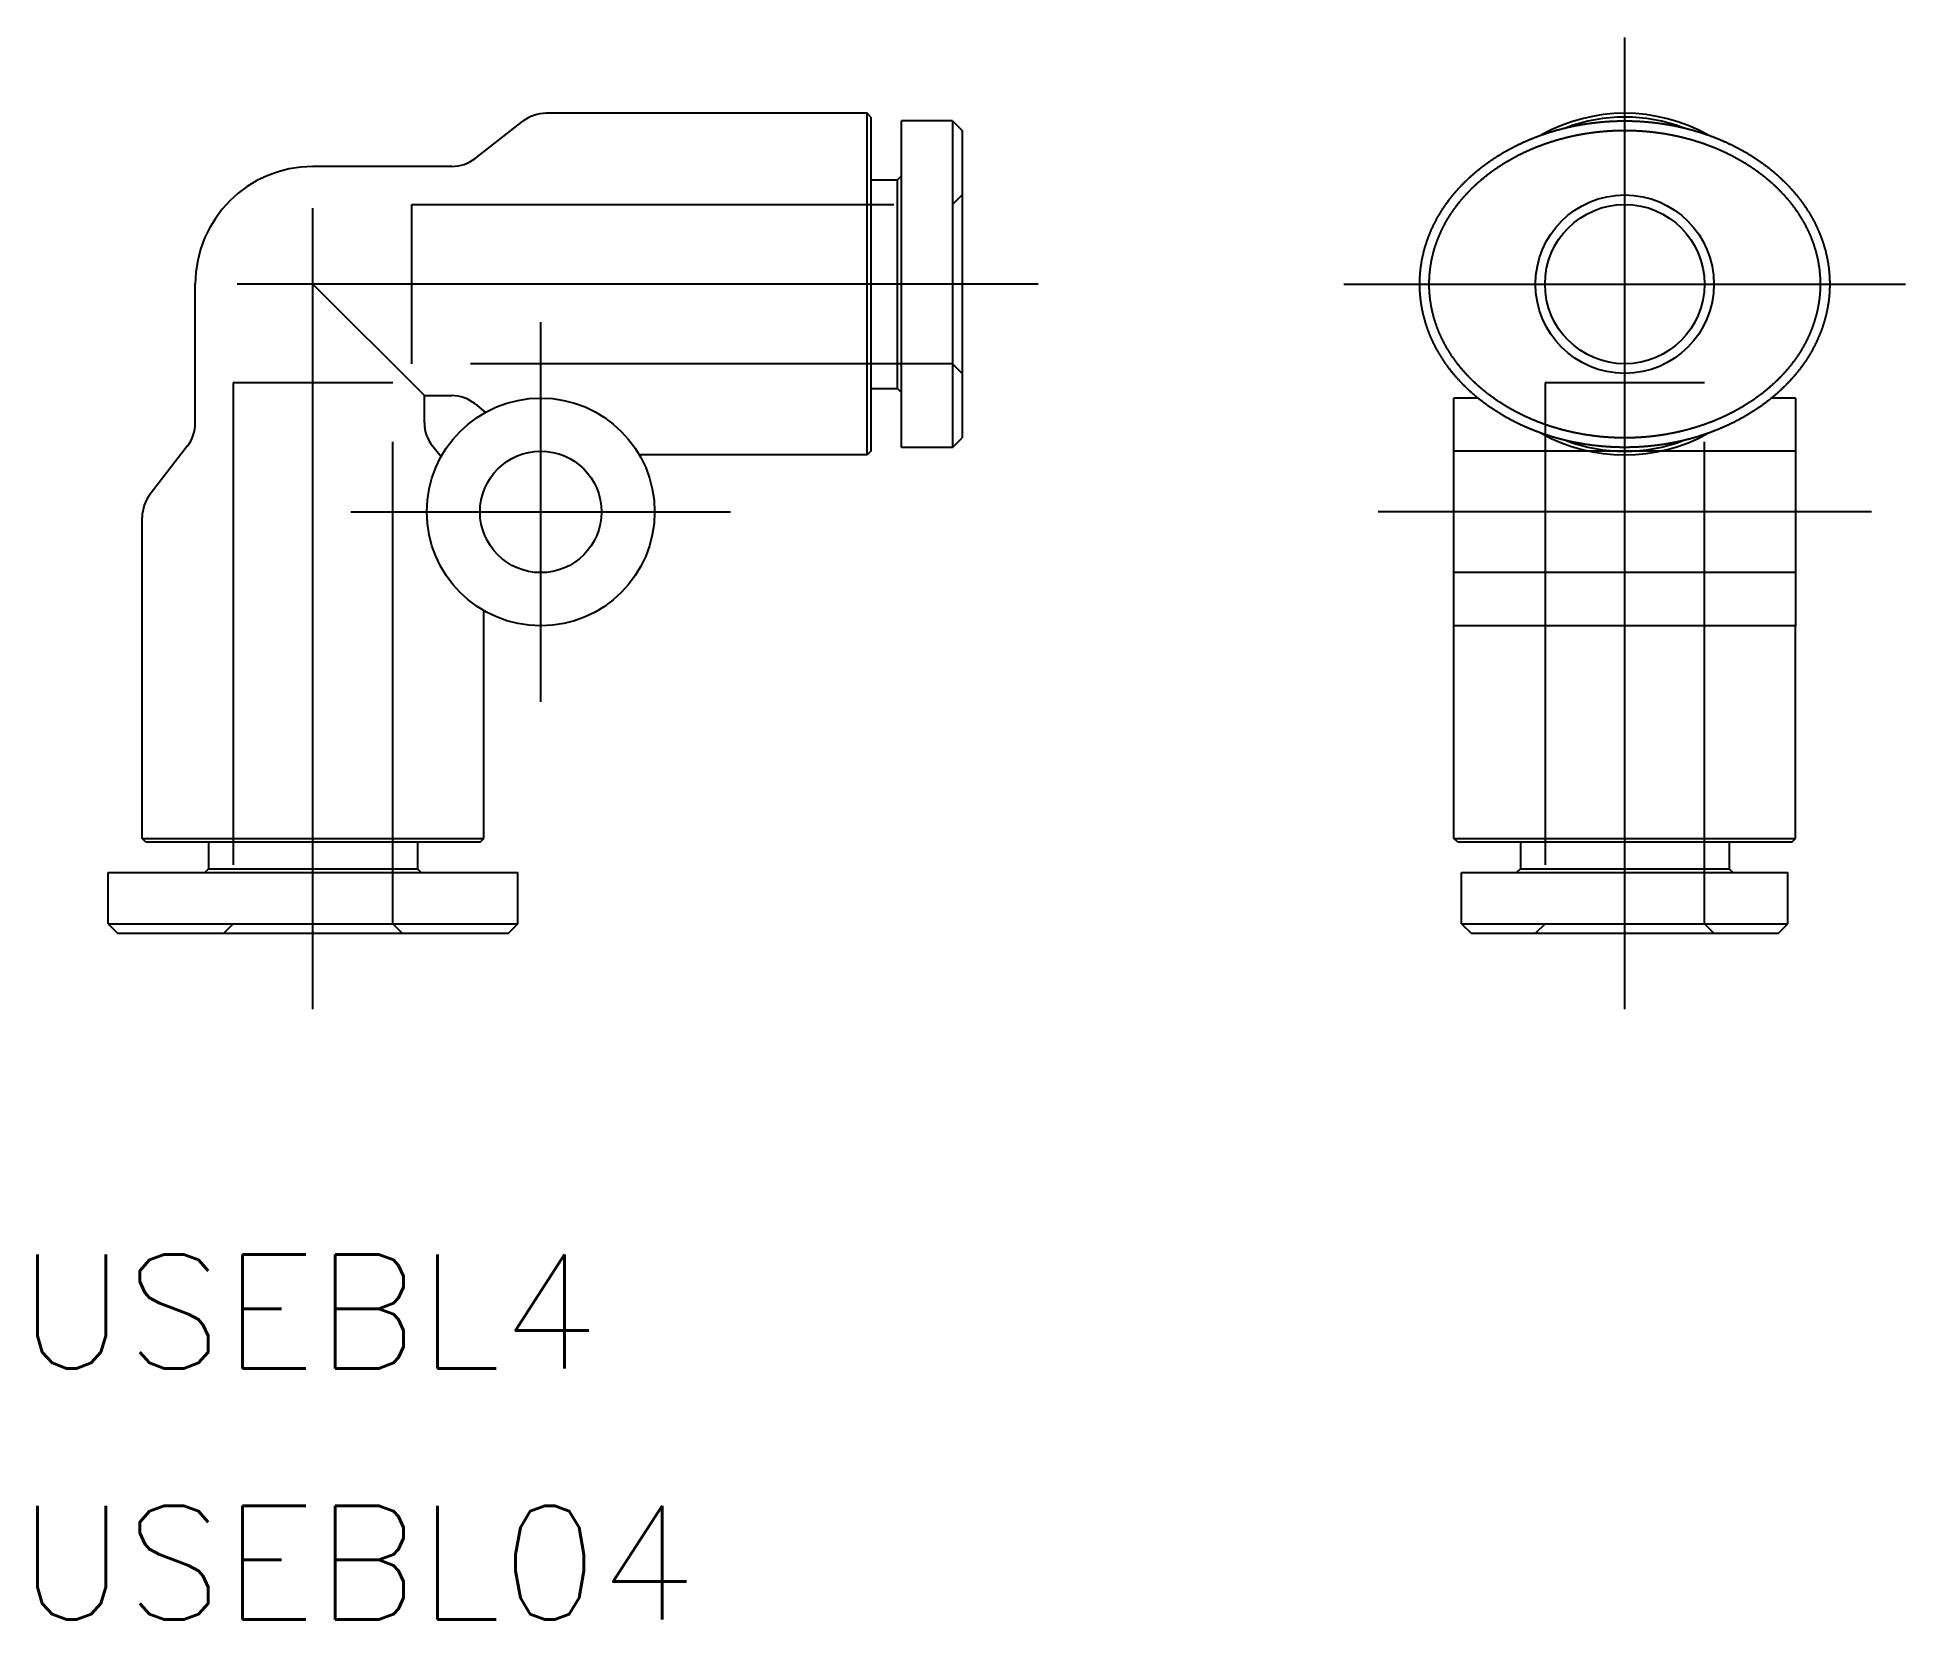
# Model space of a CAD drawing. Extents: x -7.3 to 42, y -18.1 to 23.6.
import ezdxf

# ---------------------------------------------------------------- set-up
doc = ezdxf.new("R2010")
doc.units = 0
doc.linetypes.add('CENTER', pattern=[50.8, 31.75, -6.35, 6.35, -6.35])
doc.linetypes.add('DASHED', pattern=[19.05, 12.7, -6.35])
doc.layers.get('0').update_dxf_attribs({"linetype": 'CONTINUOUS'})
doc.layers.add('CENTER', color=1, linetype='CENTER')
doc.styles.get("Standard").update_dxf_attribs({"font": 'txt.shx', "height": 3, "bigfont": 'bigfont.shx'})

msp = doc.modelspace()

# ---------------------------------------------------------------- texts
at = {"color": 7, "linetype": 'CONTINUOUS'}
for s, p in [('USEBL4', (-7.7756, -11.46)), ('USEBL04', (-7.7756, -18.0776))]:
    msp.add_text(s, height=3, dxfattribs=at).set_placement(p)

# ---------------------------------------------------------------- linework, layer by layer
at = {"color": 7, "linetype": 'CONTINUOUS'}
for p, q in [((4.2708, 20.4106), (5.5292, 21.3894)), ((14.6, 21.6), (6.1431, 21.6)), ((14.6, 12.6), (14.6, 21.6)), ((14.7, 21.5), (14.6, 21.6)), ((14.7, 21.5), (14.7, 12.7)), ((15.5, 12.8), (15.5, 21.4)), ((16.85, 21.4), (15.5, 21.4)), ((16.85, 21.4), (16.85, 12.8)), ((16.85, 21.4), (17.1, 21.15)), ((17.1, 21.15), (17.1, 13.05)), ((3.6569, 20.2), (0, 20.2)), ((14.7, 19.85), (15.4, 19.85)), ((15.4, 19.85), (15.5, 19.95)), ((15.4, 14.35), (15.4, 19.85)), ((-3.1, 13.4431), (-3.1, 17.1)), ((2.9343, 14.1657), (0, 17.1)), ((14.7, 14.35), (15.4, 14.35)), ((15.4, 14.35), (15.5, 14.25)), ((2.9343, 14.1657), (3.6569, 14.1657)), ((2.9343, 13.4431), (2.9343, 14.1657)), ((4.2708, 13.9439), (4.5431, 13.7224)), ((30.0568, 8.1), (30.0568, 14.1)), ((30.6882, 14.1), (30.0568, 14.1)), ((39.0568, 14.1), (38.4255, 14.1)), ((39.0568, 14.1), (39.0568, 8.1)), ((-3.3106, 12.8292), (-4.2894, 11.5708)), ((3.1561, 12.8292), (3.3776, 12.5569)), ((16.85, 12.8), (15.5, 12.8)), ((16.85, 12.8), (17.1, 13.05)), ((14.6, 12.6), (8.5981, 12.6)), ((14.7, 12.7), (14.6, 12.6)), ((-4.5, 2.5), (-4.5, 10.9569)), ((4.5, 2.5), (4.5, 8.5019)), ((39.0568, 8.1), (30.0568, 8.1)), ((30.0568, 2.5), (30.0568, 8.1)), ((39.0568, 2.5), (39.0568, 8.1)), ((-4.5, 2.5), (4.5, 2.5)), ((-4.4, 2.4), (-4.5, 2.5)), ((4.4, 2.4), (4.5, 2.5)), ((30.0568, 2.5), (39.0568, 2.5)), ((30.1568, 2.4), (30.0568, 2.5)), ((38.9568, 2.4), (39.0568, 2.5)), ((4.4, 2.4), (-4.4, 2.4)), ((-2.75, 2.4), (-2.75, 1.7)), ((2.75, 2.4), (2.75, 1.7)), ((38.9568, 2.4), (30.1568, 2.4)), ((31.8068, 2.4), (31.8068, 1.7)), ((37.3068, 2.4), (37.3068, 1.7)), ((-5.4, 1.6), (5.4, 1.6)), ((-5.4, 0.25), (-5.4, 1.6)), ((-2.75, 1.7), (-2.85, 1.6)), ((-2.75, 1.7), (2.75, 1.7)), ((2.75, 1.7), (2.85, 1.6)), ((5.4, 0.25), (5.4, 1.6)), ((30.2568, 1.6), (38.8568, 1.6)), ((30.2568, 0.25), (30.2568, 1.6)), ((31.8068, 1.7), (31.7068, 1.6)), ((31.8068, 1.7), (37.3068, 1.7)), ((37.3068, 1.7), (37.4068, 1.6)), ((38.8568, 0.25), (38.8568, 1.6)), ((-5.4, 0.25), (0, 0.25)), ((-5.4, 0.25), (-5.15, 0)), ((-5.15, 0), (5.15, 0)), ((0, 0.25), (5.4, 0.25)), ((5.15, 0), (5.4, 0.25)), ((30.2568, 0.25), (38.8569, 0.25)), ((30.2568, 0.25), (30.5068, 0)), ((30.5068, 0), (38.6068, 0)), ((38.6068, 0), (38.8568, 0.25))]:
    msp.add_line(p, q, dxfattribs=at)
at = {"color": 3, "linetype": 'DASHED'}
for p, q in [((2.6, 19.2), (16.85, 19.2)), ((2.6, 15), (2.6, 19.2)), ((16.85, 19.2), (17.1, 19.45)), ((16.85, 15), (2.6, 15)), ((17.1, 14.75), (16.85, 15)), ((-2.1, 14.5), (-2.1, 0.25)), ((2.1, 14.5), (-2.1, 14.5)), ((2.1, 0.25), (2.1, 14.5)), ((32.4568, 14.5), (32.4568, 0.25)), ((36.6568, 14.5), (32.4568, 14.5)), ((36.6568, 0.25), (36.6568, 14.5)), ((39.0568, 12.7), (30.0568, 12.7)), ((39.0568, 9.5), (30.0568, 9.5)), ((-2.1, 0.25), (-2.35, 0)), ((2.35, 0), (2.1, 0.25)), ((32.4568, 0.25), (32.2068, 0)), ((36.9068, 0), (36.6568, 0.25))]:
    msp.add_line(p, q, dxfattribs=at)
at = {"color": 7}
for points in [[(34.5568, 21.4, 0), (34.5679, 21.4, 0), (34.5789, 21.4, 0), (34.5899, 21.3999, 0), (34.6009, 21.3999, 0), (34.6119, 21.3998, 0), (34.6229, 21.3997, 0), (34.6339, 21.3996, 0), (34.6449, 21.3995, 0), (34.6559, 21.3993, 0), (34.6669, 21.3992, 0), (34.6778, 21.399, 0), (34.6888, 21.3988, 0), (34.6998, 21.3986, 0), (34.7107, 21.3984, 0), (34.7217, 21.3981, 0), (34.7327, 21.3979, 0), (34.7437, 21.3976, 0), (34.7546, 21.3973, 0), (34.7656, 21.397, 0), (34.7766, 21.3966, 0), (34.7876, 21.3963, 0), (34.7986, 21.3959, 0), (34.8096, 21.3955, 0), (34.8206, 21.3951, 0), (34.8316, 21.3947, 0), (34.8426, 21.3942, 0), (34.8537, 21.3938, 0), (34.8647, 21.3933, 0), (34.8758, 21.3928, 0), (34.8868, 21.3922, 0), (34.8979, 21.3917, 0), (34.909, 21.3911, 0), (34.9202, 21.3905, 0), (34.9313, 21.3899, 0), (34.9425, 21.3893, 0), (34.9536, 21.3886, 0), (34.9648, 21.388, 0), (34.976, 21.3873, 0), (34.9873, 21.3866, 0), (34.9985, 21.3858, 0), (35.0098, 21.3851, 0), (35.0211, 21.3843, 0), (35.0325, 21.3835, 0), (35.0438, 21.3827, 0), (35.0552, 21.3818, 0), (35.0666, 21.381, 0), (35.0781, 21.3801, 0), (35.0895, 21.3792, 0), (35.101, 21.3782, 0), (35.1126, 21.3773, 0), (35.1241, 21.3763, 0), (35.1357, 21.3753, 0), (35.1474, 21.3743, 0), (35.159, 21.3732, 0), (35.1707, 21.3722, 0), (35.1825, 21.3711, 0), (35.1942, 21.37, 0), (35.2061, 21.3688, 0), (35.2179, 21.3677, 0), (35.2298, 21.3665, 0), (35.2417, 21.3653, 0), (35.2537, 21.364, 0), (35.2657, 21.3628, 0), (35.2778, 21.3615, 0), (35.2899, 21.3602, 0), (35.3021, 21.3589, 0), (35.3143, 21.3575, 0), (35.3265, 21.3561, 0), (35.3389, 21.3547, 0), (35.3512, 21.3532, 0), (35.3636, 21.3517, 0), (35.3761, 21.3502, 0), (35.3886, 21.3487, 0), (35.4012, 21.3471, 0), (35.4138, 21.3455, 0), (35.4265, 21.3439, 0), (35.4392, 21.3422, 0), (35.452, 21.3405, 0), (35.4649, 21.3388, 0), (35.4778, 21.337, 0), (35.4907, 21.3352, 0), (35.5038, 21.3334, 0), (35.5168, 21.3315, 0), (35.53, 21.3296, 0), (35.5432, 21.3277, 0), (35.5564, 21.3257, 0), (35.5697, 21.3237, 0), (35.5831, 21.3216, 0), (35.5966, 21.3195, 0), (35.6101, 21.3174, 0), (35.6236, 21.3153, 0), (35.6373, 21.3131, 0), (35.651, 21.3108, 0), (35.6647, 21.3085, 0), (35.6786, 21.3062, 0), (35.6925, 21.3038, 0), (35.7064, 21.3014, 0), (35.7204, 21.299, 0), (35.7345, 21.2965, 0), (35.7486, 21.294, 0), (35.7627, 21.2914, 0), (35.777, 21.2888, 0), (35.7912, 21.2861, 0), (35.8056, 21.2834, 0), (35.82, 21.2807, 0), (35.8344, 21.2779, 0), (35.8489, 21.2751, 0), (35.8634, 21.2722, 0), (35.878, 21.2693, 0), (35.8926, 21.2664, 0), (35.9073, 21.2634, 0), (35.922, 21.2603, 0), (35.9368, 21.2572, 0), (35.9516, 21.2541, 0), (35.9665, 21.2509, 0), (35.9814, 21.2477, 0), (35.9963, 21.2444, 0), (36.0113, 21.2411, 0), (36.0263, 21.2377, 0), (36.0414, 21.2343, 0), (36.0565, 21.2308, 0), (36.0717, 21.2273, 0), (36.0869, 21.2238, 0), (36.1021, 21.2202, 0), (36.1174, 21.2165, 0), (36.1327, 21.2128, 0), (36.148, 21.2091, 0), (36.1634, 21.2053, 0), (36.1788, 21.2014, 0), (36.1942, 21.1975, 0), (36.2097, 21.1936, 0), (36.2252, 21.1896, 0), (36.2408, 21.1856, 0), (36.2563, 21.1815, 0), (36.2719, 21.1773, 0), (36.2876, 21.1731, 0), (36.3032, 21.1689, 0), (36.3189, 21.1646, 0), (36.3346, 21.1602, 0), (36.3504, 21.1558, 0), (36.3662, 21.1514, 0), (36.382, 21.1469, 0), (36.3978, 21.1423, 0), (36.4137, 21.1377, 0), (36.4295, 21.133, 0), (36.4454, 21.1283, 0), (36.4614, 21.1236, 0), (36.4773, 21.1187, 0), (36.4933, 21.1139, 0), (36.5093, 21.1089, 0), (36.5253, 21.104, 0), (36.5414, 21.0989, 0), (36.5574, 21.0938, 0), (36.5735, 21.0887, 0), (36.5896, 21.0835, 0), (36.6058, 21.0782, 0), (36.6219, 21.0729, 0), (36.6381, 21.0676, 0), (36.6543, 21.0622, 0), (36.6705, 21.0567, 0), (36.6867, 21.0512, 0), (36.7029, 21.0456, 0), (36.7192, 21.04, 0), (36.7355, 21.0343, 0), (36.7518, 21.0285, 0), (36.7681, 21.0227, 0), (36.7844, 21.0169, 0), (36.8007, 21.0109, 0), (36.8171, 21.005, 0), (36.8334, 20.9989, 0), (36.8498, 20.9929, 0), (36.8662, 20.9867, 0), (36.8826, 20.9805, 0), (36.899, 20.9743, 0), (36.9154, 20.9679, 0), (36.9318, 20.9616, 0), (36.9482, 20.9551, 0), (36.9647, 20.9486, 0), (36.9811, 20.9421, 0), (36.9976, 20.9355, 0), (37.0141, 20.9288, 0), (37.0305, 20.9221, 0), (37.047, 20.9153, 0), (37.0635, 20.9085, 0), (37.08, 20.9016, 0), (37.0965, 20.8946, 0), (37.113, 20.8876, 0), (37.1295, 20.8805, 0), (37.146, 20.8733, 0), (37.1625, 20.8661, 0), (37.179, 20.8589, 0), (37.1955, 20.8515, 0), (37.212, 20.8442, 0), (37.2286, 20.8367, 0), (37.2451, 20.8292, 0), (37.2616, 20.8216, 0), (37.2781, 20.814, 0), (37.2946, 20.8063, 0), (37.3111, 20.7985, 0), (37.3277, 20.7907, 0), (37.3442, 20.7828, 0), (37.3607, 20.7749, 0), (37.3772, 20.7669, 0), (37.3937, 20.7588, 0), (37.4102, 20.7507, 0), (37.4267, 20.7425, 0), (37.4431, 20.7342, 0), (37.4596, 20.7259, 0), (37.4761, 20.7175, 0), (37.4925, 20.709, 0), (37.509, 20.7005, 0), (37.5254, 20.6919, 0), (37.5419, 20.6833, 0), (37.5583, 20.6746, 0), (37.5747, 20.6658, 0), (37.5911, 20.657, 0), (37.6075, 20.648, 0), (37.6239, 20.6391, 0), (37.6402, 20.63, 0), (37.6566, 20.6209, 0), (37.6729, 20.6118, 0), (37.6892, 20.6025, 0), (37.7055, 20.5933, 0), (37.7218, 20.5839, 0), (37.7381, 20.5745, 0), (37.7543, 20.565, 0), (37.7706, 20.5555, 0), (37.7868, 20.5458, 0), (37.8029, 20.5362, 0), (37.8191, 20.5264, 0), (37.8352, 20.5166, 0), (37.8514, 20.5068, 0), (37.8675, 20.4969, 0), (37.8835, 20.4869, 0), (37.8996, 20.4768, 0), (37.9156, 20.4667, 0), (37.9316, 20.4566, 0), (37.9476, 20.4463, 0), (37.9635, 20.436, 0), (37.9794, 20.4257, 0), (37.9953, 20.4153, 0), (38.0111, 20.4048, 0), (38.027, 20.3943, 0), (38.0428, 20.3837, 0), (38.0585, 20.373, 0), (38.0743, 20.3623, 0), (38.09, 20.3515, 0), (38.1056, 20.3407, 0), (38.1213, 20.3298, 0), (38.1369, 20.3188, 0), (38.1524, 20.3078, 0), (38.168, 20.2967, 0), (38.1834, 20.2856, 0), (38.1989, 20.2744, 0), (38.2143, 20.2632, 0), (38.2297, 20.2519, 0), (38.245, 20.2405, 0), (38.2603, 20.2291, 0), (38.2756, 20.2176, 0), (38.2908, 20.206, 0), (38.306, 20.1944, 0), (38.3211, 20.1828, 0), (38.3362, 20.171, 0), (38.3513, 20.1593, 0), (38.3663, 20.1474, 0), (38.3813, 20.1355, 0), (38.3962, 20.1236, 0), (38.411, 20.1116, 0), (38.4259, 20.0995, 0), (38.4407, 20.0874, 0), (38.4554, 20.0752, 0), (38.4701, 20.063, 0), (38.4847, 20.0507, 0), (38.4993, 20.0384, 0), (38.5138, 20.026, 0), (38.5283, 20.0135, 0), (38.5427, 20.001, 0), (38.5571, 19.9884, 0), (38.5714, 19.9758, 0), (38.5857, 19.9632, 0), (38.5999, 19.9504, 0), (38.6141, 19.9376, 0), (38.6282, 19.9248, 0), (38.6422, 19.9119, 0), (38.6562, 19.899, 0), (38.6701, 19.886, 0), (38.684, 19.8729, 0), (38.6978, 19.8598, 0), (38.7116, 19.8467, 0), (38.7253, 19.8335, 0), (38.7389, 19.8202, 0), (38.7525, 19.8069, 0), (38.766, 19.7936, 0), (38.7794, 19.7802, 0), (38.7928, 19.7667, 0), (38.8061, 19.7532, 0), (38.8194, 19.7397, 0), (38.8326, 19.7261, 0), (38.8457, 19.7125, 0), (38.8588, 19.6988, 0), (38.8718, 19.6851, 0), (38.8847, 19.6713, 0), (38.8976, 19.6575, 0), (38.9104, 19.6436, 0), (38.9232, 19.6297, 0), (38.9359, 19.6158, 0), (38.9485, 19.6018, 0), (38.961, 19.5878, 0), (38.9735, 19.5737, 0), (38.9859, 19.5596, 0), (38.9982, 19.5454, 0), (39.0105, 19.5312, 0), (39.0227, 19.517, 0), (39.0349, 19.5027, 0), (39.0469, 19.4884, 0), (39.0589, 19.4741, 0), (39.0708, 19.4597, 0), (39.0827, 19.4452, 0), (39.0945, 19.4308, 0), (39.1062, 19.4163, 0), (39.1178, 19.4017, 0), (39.1294, 19.3871, 0), (39.1409, 19.3725, 0), (39.1523, 19.3579, 0), (39.1636, 19.3432, 0), (39.1749, 19.3284, 0), (39.1861, 19.3137, 0), (39.1972, 19.2989, 0), (39.2083, 19.2841, 0), (39.2192, 19.2692, 0), (39.2301, 19.2543, 0), (39.2409, 19.2394, 0), (39.2517, 19.2244, 0), (39.2623, 19.2094, 0), (39.2729, 19.1944, 0), (39.2834, 19.1794, 0), (39.2938, 19.1643, 0), (39.3042, 19.1492, 0), (39.3145, 19.134, 0), (39.3246, 19.1189, 0), (39.3347, 19.1037, 0), (39.3448, 19.0884, 0), (39.3547, 19.0732, 0), (39.3646, 19.0579, 0), (39.3744, 19.0426, 0), (39.3841, 19.0272, 0), (39.3937, 19.0119, 0), (39.4032, 18.9965, 0), (39.4127, 18.9811, 0), (39.4221, 18.9656, 0), (39.4314, 18.9501, 0), (39.4406, 18.9346, 0), (39.4498, 18.9191, 0), (39.4589, 18.9035, 0), (39.4679, 18.888, 0), (39.4768, 18.8724, 0), (39.4856, 18.8567, 0), (39.4943, 18.8411, 0), (39.503, 18.8254, 0), (39.5116, 18.8097, 0), (39.5201, 18.794, 0), (39.5285, 18.7782, 0), (39.5369, 18.7624, 0), (39.5452, 18.7466, 0), (39.5534, 18.7308, 0), (39.5615, 18.715, 0), (39.5695, 18.6991, 0), (39.5774, 18.6832, 0), (39.5853, 18.6673, 0), (39.5931, 18.6514, 0), (39.6008, 18.6354, 0), (39.6084, 18.6194, 0), (39.616, 18.6034, 0), (39.6234, 18.5874, 0), (39.6308, 18.5714, 0), (39.6381, 18.5553, 0), (39.6453, 18.5392, 0), (39.6524, 18.5231, 0), (39.6595, 18.507, 0), (39.6665, 18.4909, 0), (39.6734, 18.4747, 0), (39.6802, 18.4586, 0), (39.6869, 18.4424, 0), (39.6935, 18.4262, 0), (39.7001, 18.41, 0), (39.7066, 18.3937, 0), (39.713, 18.3775, 0), (39.7193, 18.3612, 0), (39.7255, 18.3449, 0), (39.7317, 18.3286, 0), (39.7378, 18.3123, 0), (39.7437, 18.296, 0), (39.7496, 18.2796, 0), (39.7555, 18.2632, 0), (39.7612, 18.2469, 0), (39.7669, 18.2305, 0), (39.7724, 18.2141, 0), (39.7779, 18.1976, 0), (39.7833, 18.1812, 0), (39.7887, 18.1648, 0), (39.7939, 18.1483, 0), (39.7991, 18.1318, 0), (39.8041, 18.1153, 0), (39.8091, 18.0988, 0), (39.814, 18.0823, 0), (39.8189, 18.0658, 0), (39.8236, 18.0493, 0), (39.8283, 18.0327, 0), (39.8328, 18.0162, 0), (39.8373, 17.9996, 0), (39.8417, 17.9831, 0), (39.8461, 17.9665, 0), (39.8503, 17.9499, 0), (39.8545, 17.9333, 0), (39.8585, 17.9167, 0), (39.8625, 17.9001, 0), (39.8664, 17.8834, 0), (39.8703, 17.8668, 0), (39.874, 17.8502, 0), (39.8777, 17.8335, 0), (39.8813, 17.8168, 0), (39.8848, 17.8002, 0), (39.8882, 17.7835, 0), (39.8915, 17.7668, 0), (39.8947, 17.7501, 0), (39.8979, 17.7334, 0), (39.901, 17.7167, 0), (39.904, 17.7, 0), (39.9069, 17.6833, 0), (39.9097, 17.6666, 0), (39.9125, 17.6498, 0), (39.9152, 17.6331, 0), (39.9177, 17.6164, 0), (39.9202, 17.5996, 0), (39.9227, 17.5829, 0), (39.925, 17.5661, 0), (39.9273, 17.5494, 0), (39.9294, 17.5326, 0), (39.9315, 17.5158, 0), (39.9335, 17.4991, 0), (39.9354, 17.4823, 0), (39.9373, 17.4655, 0), (39.939, 17.4487, 0), (39.9407, 17.4319, 0), (39.9423, 17.4151, 0), (39.9438, 17.3983, 0), (39.9452, 17.3815, 0), (39.9466, 17.3647, 0), (39.9478, 17.3479, 0), (39.949, 17.3311, 0), (39.9501, 17.3143, 0), (39.9511, 17.2975, 0), (39.9521, 17.2807, 0), (39.9529, 17.2639, 0), (39.9537, 17.2471, 0), (39.9543, 17.2303, 0), (39.9549, 17.2135, 0), (39.9555, 17.1967, 0), (39.9559, 17.1799, 0), (39.9562, 17.163, 0), (39.9565, 17.1462, 0), (39.9567, 17.1294, 0), (39.9568, 17.1126, 0), (39.9568, 17.0958, 0), (39.9568, 17.079, 0), (39.9566, 17.0622, 0), (39.9564, 17.0453, 0), (39.9561, 17.0285, 0), (39.9557, 17.0117, 0), (39.9552, 16.9949, 0), (39.9546, 16.9781, 0), (39.954, 16.9613, 0), (39.9532, 16.9445, 0), (39.9524, 16.9277, 0), (39.9515, 16.9109, 0), (39.9506, 16.8941, 0), (39.9495, 16.8773, 0), (39.9484, 16.8605, 0), (39.9471, 16.8437, 0), (39.9458, 16.8269, 0), (39.9445, 16.8101, 0), (39.943, 16.7934, 0), (39.9414, 16.7766, 0), (39.9398, 16.7598, 0), (39.9381, 16.7431, 0), (39.9363, 16.7263, 0), (39.9344, 16.7096, 0), (39.9325, 16.6929, 0), (39.9304, 16.6761, 0), (39.9283, 16.6594, 0), (39.9261, 16.6427, 0), (39.9238, 16.626, 0), (39.9214, 16.6093, 0), (39.919, 16.5926, 0), (39.9165, 16.576, 0), (39.9139, 16.5593, 0), (39.9112, 16.5427, 0), (39.9084, 16.526, 0), (39.9056, 16.5094, 0), (39.9026, 16.4928, 0), (39.8996, 16.4762, 0), (39.8965, 16.4596, 0), (39.8933, 16.443, 0), (39.8901, 16.4265, 0), (39.8868, 16.4099, 0), (39.8834, 16.3934, 0), (39.8799, 16.3769, 0), (39.8763, 16.3604, 0), (39.8726, 16.3439, 0), (39.8689, 16.3274, 0), (39.8651, 16.3109, 0), (39.8612, 16.2945, 0), (39.8572, 16.2781, 0), (39.8532, 16.2617, 0), (39.8491, 16.2453, 0), (39.8448, 16.2289, 0), (39.8406, 16.2125, 0), (39.8362, 16.1962, 0), (39.8318, 16.1799, 0), (39.8272, 16.1636, 0), (39.8226, 16.1473, 0), (39.8179, 16.1311, 0), (39.8132, 16.1148, 0), (39.8083, 16.0986, 0), (39.8034, 16.0824, 0), (39.7984, 16.0662, 0), (39.7934, 16.0501, 0), (39.7882, 16.034, 0), (39.783, 16.0179, 0), (39.7777, 16.0018, 0), (39.7723, 15.9858, 0), (39.7669, 15.9697, 0), (39.7614, 15.9537, 0), (39.7558, 15.9378, 0), (39.7501, 15.9218, 0), (39.7443, 15.9059, 0), (39.7385, 15.89, 0), (39.7326, 15.8741, 0), (39.7267, 15.8583, 0), (39.7206, 15.8425, 0), (39.7145, 15.8267, 0), (39.7083, 15.8109, 0), (39.7021, 15.7952, 0), (39.6957, 15.7795, 0), (39.6893, 15.7638, 0), (39.6829, 15.7482, 0), (39.6763, 15.7326, 0), (39.6697, 15.717, 0), (39.6631, 15.7014, 0), (39.6563, 15.6859, 0), (39.6495, 15.6704, 0), (39.6426, 15.655, 0), (39.6357, 15.6396, 0), (39.6286, 15.6242, 0), (39.6216, 15.6088, 0), (39.6144, 15.5935, 0), (39.6072, 15.5782, 0), (39.5999, 15.5629, 0), (39.5925, 15.5477, 0), (39.5851, 15.5325, 0), (39.5776, 15.5174, 0), (39.5701, 15.5023, 0), (39.5625, 15.4872, 0), (39.5548, 15.4721, 0), (39.5471, 15.4571, 0), (39.5393, 15.4422, 0), (39.5314, 15.4272, 0), (39.5235, 15.4123, 0), (39.5155, 15.3975, 0), (39.5074, 15.3826, 0), (39.4993, 15.3679, 0), (39.4911, 15.3531, 0), (39.4829, 15.3384, 0), (39.4745, 15.3237, 0), (39.4662, 15.3091, 0), (39.4578, 15.2945, 0), (39.4493, 15.28, 0), (39.4407, 15.2655, 0), (39.4321, 15.251, 0), (39.4235, 15.2366, 0), (39.4147, 15.2222, 0), (39.406, 15.2079, 0), (39.3971, 15.1936, 0), (39.3882, 15.1794, 0), (39.3793, 15.1652, 0), (39.3703, 15.151, 0), (39.3612, 15.1369, 0), (39.3521, 15.1228, 0), (39.343, 15.1088, 0), (39.3338, 15.0948, 0), (39.3245, 15.0809, 0), (39.3152, 15.067, 0), (39.3058, 15.0531, 0), (39.2964, 15.0393, 0), (39.2869, 15.0256, 0), (39.2774, 15.0118, 0), (39.2678, 14.9982, 0), (39.2582, 14.9845, 0), (39.2485, 14.9709, 0), (39.2387, 14.9574, 0), (39.229, 14.9439, 0), (39.2191, 14.9305, 0), (39.2093, 14.917, 0), (39.1993, 14.9037, 0), (39.1893, 14.8903, 0), (39.1793, 14.8771, 0), (39.1692, 14.8638, 0), (39.1591, 14.8506, 0), (39.1489, 14.8375, 0), (39.1387, 14.8244, 0), (39.1284, 14.8113, 0), (39.1181, 14.7983, 0), (39.1078, 14.7853, 0), (39.0973, 14.7724, 0), (39.0869, 14.7595, 0), (39.0764, 14.7467, 0), (39.0658, 14.7339, 0), (39.0552, 14.7211, 0), (39.0446, 14.7084, 0), (39.0339, 14.6958, 0), (39.0232, 14.6831, 0), (39.0124, 14.6706, 0), (39.0016, 14.658, 0), (38.9907, 14.6455, 0), (38.9798, 14.6331, 0), (38.9689, 14.6207, 0), (38.9579, 14.6083, 0), (38.9468, 14.596, 0), (38.9357, 14.5838, 0), (38.9246, 14.5715, 0), (38.9135, 14.5593, 0), (38.9023, 14.5472, 0), (38.891, 14.5351, 0), (38.8797, 14.5231, 0), (38.8684, 14.5111, 0), (38.857, 14.4991, 0), (38.8456, 14.4872, 0), (38.8342, 14.4753, 0), (38.8227, 14.4635, 0), (38.8111, 14.4517, 0), (38.7996, 14.4399, 0), (38.7879, 14.4282, 0), (38.7763, 14.4166, 0), (38.7646, 14.405, 0), (38.7529, 14.3934, 0), (38.7411, 14.3819, 0), (38.7293, 14.3704, 0), (38.7175, 14.359, 0), (38.7056, 14.3476, 0), (38.6937, 14.3362, 0), (38.6817, 14.3249, 0), (38.6697, 14.3136, 0), (38.6577, 14.3024, 0), (38.6456, 14.2912, 0), (38.6335, 14.2801, 0), (38.6214, 14.269, 0), (38.6092, 14.2579, 0), (38.597, 14.2469, 0), (38.5847, 14.236, 0), (38.5724, 14.225, 0), (38.5601, 14.2142, 0), (38.5477, 14.2033, 0), (38.5353, 14.1925, 0), (38.5229, 14.1818, 0), (38.5104, 14.1711, 0), (38.4979, 14.1604, 0), (38.4854, 14.1498, 0), (38.4728, 14.1392, 0), (38.4602, 14.1286, 0), (38.4475, 14.1181, 0), (38.4349, 14.1077, 0), (38.4221, 14.0973, 0), (38.4094, 14.0869, 0), (38.3966, 14.0766, 0), (38.3838, 14.0663, 0), (38.371, 14.056, 0), (38.3581, 14.0458, 0), (38.3452, 14.0357, 0), (38.3322, 14.0256, 0), (38.3192, 14.0155, 0), (38.3062, 14.0055, 0), (38.2932, 13.9955, 0), (38.2801, 13.9855, 0), (38.267, 13.9756, 0), (38.2539, 13.9658, 0), (38.2407, 13.956, 0), (38.2275, 13.9462, 0), (38.2143, 13.9365, 0), (38.201, 13.9268, 0), (38.1877, 13.9171, 0), (38.1744, 13.9075, 0), (38.1611, 13.898, 0), (38.1477, 13.8885, 0), (38.1343, 13.879, 0), (38.1208, 13.8696, 0), (38.1074, 13.8602, 0), (38.0939, 13.8508, 0), (38.0803, 13.8415, 0), (38.0668, 13.8323, 0), (38.0532, 13.823, 0), (38.0396, 13.8139, 0), (38.026, 13.8047, 0), (38.0123, 13.7956, 0), (37.9986, 13.7866, 0), (37.9849, 13.7776, 0), (37.9711, 13.7686, 0), (37.9574, 13.7597, 0), (37.9436, 13.7508, 0), (37.9297, 13.742, 0), (37.9159, 13.7332, 0), (37.902, 13.7244, 0), (37.8881, 13.7157, 0), (37.8742, 13.7071, 0), (37.8602, 13.6984, 0), (37.8462, 13.6899, 0), (37.8322, 13.6813, 0), (37.8182, 13.6728, 0), (37.8041, 13.6644, 0), (37.79, 13.656, 0), (37.7759, 13.6476, 0), (37.7618, 13.6393, 0), (37.7477, 13.631, 0), (37.7335, 13.6228, 0), (37.7193, 13.6146, 0), (37.7051, 13.6064, 0), (37.6909, 13.5983, 0), (37.6766, 13.5902, 0), (37.6623, 13.5822, 0), (37.648, 13.5742, 0), (37.6337, 13.5663, 0), (37.6193, 13.5584, 0), (37.605, 13.5505, 0), (37.5906, 13.5427, 0), (37.5762, 13.535, 0), (37.5617, 13.5272, 0), (37.5473, 13.5196, 0), (37.5328, 13.5119, 0), (37.5183, 13.5043, 0), (37.5038, 13.4968, 0), (37.4893, 13.4893, 0), (37.4747, 13.4818, 0), (37.4601, 13.4744, 0), (37.4455, 13.467, 0), (37.4309, 13.4596, 0), (37.4163, 13.4523, 0), (37.4016, 13.4451, 0), (37.387, 13.4379, 0), (37.3723, 13.4307, 0), (37.3576, 13.4236, 0), (37.3429, 13.4165, 0), (37.3281, 13.4094, 0), (37.3133, 13.4024, 0), (37.2986, 13.3955, 0), (37.2838, 13.3886, 0), (37.269, 13.3817, 0), (37.2541, 13.3748, 0), (37.2393, 13.3681, 0), (37.2244, 13.3613, 0), (37.2095, 13.3546, 0), (37.1946, 13.3479, 0), (37.1797, 13.3413, 0), (37.1648, 13.3347, 0), (37.1498, 13.3282, 0), (37.1349, 13.3217, 0), (37.1199, 13.3152, 0), (37.1049, 13.3088, 0), (37.0899, 13.3024, 0), (37.0749, 13.2961, 0), (37.0598, 13.2898, 0), (37.0448, 13.2836, 0), (37.0297, 13.2774, 0), (37.0146, 13.2712, 0), (36.9995, 13.2651, 0), (36.9844, 13.259, 0), (36.9693, 13.253, 0), (36.9542, 13.247, 0), (36.939, 13.241, 0), (36.9238, 13.2351, 0), (36.9087, 13.2292, 0), (36.8935, 13.2234, 0), (36.8783, 13.2176, 0), (36.863, 13.2119, 0), (36.8478, 13.2062, 0), (36.8326, 13.2005, 0), (36.8173, 13.1949, 0), (36.802, 13.1893, 0), (36.7868, 13.1838, 0), (36.7715, 13.1783, 0), (36.7562, 13.1728, 0), (36.7408, 13.1674, 0), (36.7255, 13.162, 0), (36.7102, 13.1567, 0), (36.6948, 13.1514, 0), (36.6795, 13.1461, 0), (36.6641, 13.1409, 0), (36.6487, 13.1358, 0), (36.6333, 13.1306, 0), (36.6179, 13.1255, 0), (36.6025, 13.1205, 0), (36.5871, 13.1155, 0), (36.5716, 13.1105, 0), (36.5562, 13.1056, 0), (36.5407, 13.1007, 0), (36.5252, 13.0958, 0), (36.5097, 13.091, 0), (36.4942, 13.0863, 0), (36.4787, 13.0815, 0), (36.4632, 13.0768, 0), (36.4477, 13.0722, 0), (36.4321, 13.0676, 0), (36.4166, 13.063, 0), (36.401, 13.0585, 0), (36.3854, 13.054, 0), (36.3698, 13.0496, 0), (36.3542, 13.0452, 0), (36.3386, 13.0408, 0), (36.323, 13.0365, 0), (36.3074, 13.0322, 0), (36.2918, 13.0279, 0), (36.2761, 13.0237, 0), (36.2605, 13.0196, 0), (36.2448, 13.0154, 0), (36.2291, 13.0114, 0), (36.2135, 13.0073, 0), (36.1978, 13.0033, 0), (36.1821, 12.9993, 0), (36.1664, 12.9954, 0), (36.1506, 12.9915, 0), (36.1349, 12.9877, 0), (36.1192, 12.9839, 0), (36.1034, 12.9801, 0), (36.0877, 12.9764, 0), (36.0719, 12.9727, 0), (36.0562, 12.969, 0), (36.0404, 12.9654, 0), (36.0246, 12.9618, 0), (36.0088, 12.9583, 0), (35.993, 12.9548, 0), (35.9772, 12.9514, 0), (35.9614, 12.948, 0), (35.9455, 12.9446, 0), (35.9297, 12.9412, 0), (35.9139, 12.938, 0), (35.898, 12.9347, 0), (35.8821, 12.9315, 0), (35.8663, 12.9283, 0), (35.8504, 12.9252, 0), (35.8345, 12.9221, 0), (35.8186, 12.919, 0), (35.8028, 12.916, 0), (35.7869, 12.913, 0), (35.7709, 12.9101, 0), (35.755, 12.9072, 0), (35.7391, 12.9043, 0), (35.7232, 12.9015, 0), (35.7073, 12.8987, 0), (35.6913, 12.8959, 0), (35.6754, 12.8932, 0), (35.6594, 12.8906, 0), (35.6435, 12.8879, 0), (35.6275, 12.8854, 0), (35.6115, 12.8828, 0), (35.5955, 12.8803, 0), (35.5796, 12.8778, 0), (35.5636, 12.8754, 0), (35.5476, 12.873, 0), (35.5316, 12.8706, 0), (35.5156, 12.8683, 0), (35.4996, 12.866, 0), (35.4836, 12.8638, 0), (35.4675, 12.8616, 0), (35.4515, 12.8594, 0), (35.4355, 12.8573, 0), (35.4194, 12.8552, 0), (35.4034, 12.8532, 0), (35.3874, 12.8512, 0), (35.3713, 12.8492, 0), (35.3553, 12.8473, 0), (35.3392, 12.8454, 0), (35.3231, 12.8435, 0), (35.3071, 12.8417, 0), (35.291, 12.8399, 0), (35.2749, 12.8382, 0), (35.2588, 12.8365, 0), (35.2428, 12.8348, 0), (35.2267, 12.8332, 0), (35.2106, 12.8316, 0), (35.1945, 12.8301, 0), (35.1784, 12.8286, 0), (35.1623, 12.8271, 0), (35.1462, 12.8257, 0), (35.1301, 12.8243, 0), (35.114, 12.8229, 0), (35.0979, 12.8216, 0), (35.0817, 12.8203, 0), (35.0656, 12.8191, 0), (35.0495, 12.8179, 0), (35.0334, 12.8168, 0), (35.0172, 12.8156, 0), (35.0011, 12.8146, 0), (34.985, 12.8135, 0), (34.9688, 12.8125, 0), (34.9527, 12.8115, 0), (34.9366, 12.8106, 0), (34.9204, 12.8097, 0), (34.9043, 12.8089, 0), (34.8881, 12.8081, 0), (34.872, 12.8073, 0), (34.8558, 12.8066, 0), (34.8397, 12.8059, 0), (34.8235, 12.8052, 0), (34.8074, 12.8046, 0), (34.7912, 12.804, 0), (34.775, 12.8035, 0), (34.7589, 12.803, 0), (34.7427, 12.8025, 0), (34.7266, 12.8021, 0), (34.7104, 12.8017, 0), (34.6942, 12.8014, 0), (34.6781, 12.8011, 0), (34.6619, 12.8008, 0), (34.6457, 12.8006, 0), (34.6296, 12.8004, 0), (34.6134, 12.8002, 0), (34.5972, 12.8001, 0), (34.5811, 12.8, 0), (34.5649, 12.8, 0), (34.5487, 12.8, 0), (34.5326, 12.8, 0), (34.5164, 12.8001, 0), (34.5002, 12.8002, 0), (34.4841, 12.8004, 0), (34.4679, 12.8006, 0), (34.4517, 12.8008, 0), (34.4356, 12.8011, 0), (34.4194, 12.8014, 0), (34.4032, 12.8017, 0), (34.3871, 12.8021, 0), (34.3709, 12.8025, 0), (34.3548, 12.803, 0), (34.3386, 12.8035, 0), (34.3224, 12.804, 0), (34.3063, 12.8046, 0), (34.2901, 12.8052, 0), (34.274, 12.8059, 0), (34.2578, 12.8066, 0), (34.2417, 12.8073, 0), (34.2255, 12.8081, 0), (34.2094, 12.8089, 0), (34.1932, 12.8098, 0), (34.1771, 12.8106, 0), (34.1609, 12.8116, 0), (34.1448, 12.8125, 0), (34.1287, 12.8135, 0), (34.1125, 12.8146, 0), (34.0964, 12.8157, 0), (34.0803, 12.8168, 0), (34.0642, 12.8179, 0), (34.048, 12.8191, 0), (34.0319, 12.8204, 0), (34.0158, 12.8216, 0), (33.9997, 12.8229, 0), (33.9836, 12.8243, 0), (33.9675, 12.8257, 0), (33.9514, 12.8271, 0), (33.9353, 12.8286, 0), (33.9192, 12.8301, 0), (33.9031, 12.8316, 0), (33.887, 12.8332, 0), (33.8709, 12.8348, 0), (33.8548, 12.8365, 0), (33.8387, 12.8382, 0), (33.8226, 12.8399, 0), (33.8066, 12.8417, 0), (33.7905, 12.8435, 0), (33.7744, 12.8454, 0), (33.7584, 12.8472, 0), (33.7423, 12.8492, 0), (33.7263, 12.8511, 0), (33.7102, 12.8531, 0), (33.6942, 12.8552, 0), (33.6782, 12.8573, 0), (33.6621, 12.8594, 0), (33.6461, 12.8616, 0), (33.6301, 12.8638, 0), (33.6141, 12.866, 0), (33.5981, 12.8683, 0), (33.5821, 12.8706, 0), (33.5661, 12.873, 0), (33.5501, 12.8754, 0), (33.5341, 12.8778, 0), (33.5181, 12.8803, 0), (33.5021, 12.8828, 0), (33.4862, 12.8853, 0), (33.4702, 12.8879, 0), (33.4542, 12.8905, 0), (33.4383, 12.8932, 0), (33.4223, 12.8959, 0), (33.4064, 12.8987, 0), (33.3905, 12.9015, 0), (33.3745, 12.9043, 0), (33.3586, 12.9071, 0), (33.3427, 12.91, 0), (33.3268, 12.913, 0), (33.3109, 12.916, 0), (33.295, 12.919, 0), (33.2791, 12.9221, 0), (33.2632, 12.9252, 0), (33.2474, 12.9283, 0), (33.2315, 12.9315, 0), (33.2156, 12.9347, 0), (33.1998, 12.9379, 0), (33.184, 12.9412, 0), (33.1681, 12.9446, 0), (33.1523, 12.948, 0), (33.1365, 12.9514, 0), (33.1207, 12.9548, 0), (33.1049, 12.9583, 0), (33.0891, 12.9619, 0), (33.0733, 12.9654, 0), (33.0575, 12.969, 0), (33.0417, 12.9727, 0), (33.026, 12.9764, 0), (33.0102, 12.9801, 0), (32.9945, 12.9839, 0), (32.9787, 12.9877, 0), (32.963, 12.9915, 0), (32.9473, 12.9954, 0), (32.9316, 12.9994, 0), (32.9159, 13.0033, 0), (32.9002, 13.0073, 0), (32.8845, 13.0114, 0), (32.8688, 13.0155, 0), (32.8532, 13.0196, 0), (32.8375, 13.0238, 0), (32.8219, 13.028, 0), (32.8063, 13.0322, 0), (32.7906, 13.0365, 0), (32.775, 13.0408, 0), (32.7594, 13.0452, 0), (32.7438, 13.0496, 0), (32.7282, 13.054, 0), (32.7127, 13.0585, 0), (32.6971, 13.0631, 0), (32.6815, 13.0676, 0), (32.666, 13.0722, 0), (32.6505, 13.0769, 0), (32.6349, 13.0816, 0), (32.6194, 13.0863, 0), (32.6039, 13.091, 0), (32.5884, 13.0959, 0), (32.5729, 13.1007, 0), (32.5575, 13.1056, 0), (32.542, 13.1105, 0), (32.5266, 13.1155, 0), (32.5111, 13.1205, 0), (32.4957, 13.1255, 0), (32.4803, 13.1306, 0), (32.4649, 13.1358, 0), (32.4495, 13.1409, 0), (32.4341, 13.1462, 0), (32.4187, 13.1514, 0), (32.4034, 13.1567, 0), (32.388, 13.162, 0), (32.3727, 13.1674, 0), (32.3574, 13.1728, 0), (32.342, 13.1783, 0), (32.3267, 13.1838, 0), (32.3115, 13.1893, 0), (32.2962, 13.1949, 0), (32.2809, 13.2005, 0), (32.2657, 13.2062, 0), (32.2504, 13.2119, 0), (32.2352, 13.2177, 0), (32.22, 13.2234, 0), (32.2048, 13.2293, 0), (32.1896, 13.2351, 0), (32.1745, 13.2411, 0), (32.1593, 13.247, 0), (32.1442, 13.253, 0), (32.1291, 13.259, 0), (32.114, 13.2651, 0), (32.0989, 13.2712, 0), (32.0838, 13.2774, 0), (32.0687, 13.2836, 0), (32.0537, 13.2898, 0), (32.0386, 13.2961, 0), (32.0236, 13.3025, 0), (32.0086, 13.3088, 0), (31.9936, 13.3152, 0), (31.9787, 13.3217, 0), (31.9637, 13.3282, 0), (31.9488, 13.3347, 0), (31.9339, 13.3413, 0), (31.9189, 13.3479, 0), (31.9041, 13.3546, 0), (31.8892, 13.3613, 0), (31.8743, 13.368, 0), (31.8595, 13.3748, 0), (31.8447, 13.3817, 0), (31.8299, 13.3885, 0), (31.8151, 13.3954, 0), (31.8003, 13.4024, 0), (31.7856, 13.4094, 0), (31.7708, 13.4165, 0), (31.7561, 13.4235, 0), (31.7414, 13.4307, 0), (31.7267, 13.4378, 0), (31.7121, 13.445, 0), (31.6974, 13.4523, 0), (31.6828, 13.4596, 0), (31.6682, 13.4669, 0), (31.6536, 13.4743, 0), (31.639, 13.4817, 0), (31.6245, 13.4892, 0), (31.6099, 13.4967, 0), (31.5954, 13.5043, 0), (31.5809, 13.5119, 0), (31.5665, 13.5195, 0), (31.552, 13.5272, 0), (31.5376, 13.5349, 0), (31.5232, 13.5427, 0), (31.5088, 13.5505, 0), (31.4944, 13.5584, 0), (31.48, 13.5663, 0), (31.4657, 13.5742, 0), (31.4514, 13.5822, 0), (31.4371, 13.5902, 0), (31.4228, 13.5983, 0), (31.4086, 13.6064, 0), (31.3944, 13.6145, 0), (31.3802, 13.6227, 0), (31.366, 13.631, 0), (31.3518, 13.6393, 0), (31.3377, 13.6476, 0), (31.3236, 13.656, 0), (31.3095, 13.6644, 0), (31.2955, 13.6728, 0), (31.2814, 13.6813, 0), (31.2674, 13.6898, 0), (31.2535, 13.6984, 0), (31.2395, 13.7071, 0), (31.2256, 13.7157, 0), (31.2117, 13.7244, 0), (31.1978, 13.7332, 0), (31.1839, 13.742, 0), (31.1701, 13.7508, 0), (31.1563, 13.7597, 0), (31.1425, 13.7686, 0), (31.1288, 13.7776, 0), (31.1151, 13.7866, 0), (31.1014, 13.7956, 0), (31.0877, 13.8047, 0), (31.0741, 13.8138, 0), (31.0604, 13.823, 0), (31.0469, 13.8322, 0), (31.0333, 13.8415, 0), (31.0198, 13.8508, 0), (31.0063, 13.8602, 0), (30.9928, 13.8695, 0), (30.9794, 13.879, 0), (30.966, 13.8885, 0), (30.9526, 13.898, 0), (30.9392, 13.9075, 0), (30.9259, 13.9171, 0), (30.9126, 13.9268, 0), (30.8994, 13.9365, 0), (30.8861, 13.9462, 0), (30.8729, 13.956, 0), (30.8598, 13.9658, 0), (30.8466, 13.9756, 0), (30.8335, 13.9855, 0), (30.8205, 13.9955, 0), (30.8074, 14.0055, 0), (30.7944, 14.0155, 0), (30.7814, 14.0256, 0), (30.7685, 14.0357, 0), (30.7556, 14.0458, 0), (30.7427, 14.056, 0), (30.7298, 14.0663, 0), (30.717, 14.0766, 0), (30.7043, 14.0869, 0), (30.6915, 14.0973, 0), (30.6788, 14.1077, 0), (30.6661, 14.1181, 0), (30.6535, 14.1286, 0), (30.6409, 14.1392, 0), (30.6283, 14.1498, 0), (30.6157, 14.1604, 0), (30.6032, 14.1711, 0), (30.5908, 14.1818, 0), (30.5783, 14.1925, 0), (30.5659, 14.2033, 0), (30.5536, 14.2142, 0), (30.5412, 14.225, 0), (30.5289, 14.236, 0), (30.5167, 14.2469, 0), (30.5045, 14.2579, 0), (30.4923, 14.269, 0), (30.4801, 14.2801, 0), (30.468, 14.2912, 0), (30.456, 14.3024, 0), (30.4439, 14.3136, 0), (30.4319, 14.3249, 0), (30.42, 14.3362, 0), (30.4081, 14.3476, 0), (30.3962, 14.359, 0), (30.3843, 14.3704, 0), (30.3725, 14.3819, 0), (30.3608, 14.3934, 0), (30.349, 14.405, 0), (30.3373, 14.4166, 0), (30.3257, 14.4283, 0), (30.3141, 14.44, 0), (30.3025, 14.4517, 0), (30.291, 14.4635, 0), (30.2795, 14.4753, 0), (30.268, 14.4872, 0), (30.2566, 14.4991, 0), (30.2452, 14.5111, 0), (30.2339, 14.5231, 0), (30.2226, 14.5352, 0), (30.2113, 14.5473, 0), (30.2001, 14.5594, 0), (30.189, 14.5716, 0), (30.1778, 14.5838, 0), (30.1668, 14.5961, 0), (30.1557, 14.6084, 0), (30.1447, 14.6208, 0), (30.1338, 14.6332, 0), (30.1229, 14.6456, 0), (30.112, 14.6581, 0), (30.1012, 14.6706, 0), (30.0904, 14.6832, 0), (30.0797, 14.6958, 0), (30.069, 14.7085, 0), (30.0583, 14.7212, 0), (30.0477, 14.734, 0), (30.0372, 14.7468, 0), (30.0267, 14.7596, 0), (30.0162, 14.7725, 0), (30.0058, 14.7854, 0), (29.9954, 14.7984, 0), (29.9851, 14.8114, 0), (29.9749, 14.8245, 0), (29.9646, 14.8376, 0), (29.9545, 14.8507, 0), (29.9443, 14.8639, 0), (29.9343, 14.8772, 0), (29.9242, 14.8904, 0), (29.9142, 14.9038, 0), (29.9043, 14.9171, 0), (29.8944, 14.9305, 0), (29.8846, 14.944, 0), (29.8748, 14.9575, 0), (29.8651, 14.971, 0), (29.8554, 14.9846, 0), (29.8458, 14.9982, 0), (29.8362, 15.0119, 0), (29.8267, 15.0256, 0), (29.8172, 15.0394, 0), (29.8078, 15.0532, 0), (29.7984, 15.067, 0), (29.7891, 15.0809, 0), (29.7798, 15.0949, 0), (29.7706, 15.1089, 0), (29.7615, 15.1229, 0), (29.7524, 15.1369, 0), (29.7433, 15.151, 0), (29.7343, 15.1652, 0), (29.7254, 15.1794, 0), (29.7165, 15.1936, 0), (29.7077, 15.2079, 0), (29.6989, 15.2222, 0), (29.6902, 15.2366, 0), (29.6815, 15.251, 0), (29.6729, 15.2655, 0), (29.6644, 15.28, 0), (29.6559, 15.2945, 0), (29.6475, 15.3091, 0), (29.6391, 15.3237, 0), (29.6308, 15.3384, 0), (29.6225, 15.3531, 0), (29.6144, 15.3679, 0), (29.6062, 15.3826, 0), (29.5982, 15.3975, 0), (29.5902, 15.4123, 0), (29.5823, 15.4272, 0), (29.5744, 15.4421, 0), (29.5666, 15.4571, 0), (29.5588, 15.4721, 0), (29.5512, 15.4872, 0), (29.5436, 15.5023, 0), (29.536, 15.5174, 0), (29.5285, 15.5325, 0), (29.5211, 15.5477, 0), (29.5138, 15.5629, 0), (29.5065, 15.5782, 0), (29.4993, 15.5935, 0), (29.4921, 15.6088, 0), (29.485, 15.6242, 0), (29.478, 15.6396, 0), (29.4711, 15.655, 0), (29.4642, 15.6704, 0), (29.4574, 15.6859, 0), (29.4506, 15.7014, 0), (29.444, 15.717, 0), (29.4373, 15.7326, 0), (29.4308, 15.7482, 0), (29.4243, 15.7638, 0), (29.418, 15.7795, 0), (29.4116, 15.7952, 0), (29.4054, 15.8109, 0), (29.3992, 15.8267, 0), (29.3931, 15.8425, 0), (29.3871, 15.8583, 0), (29.3811, 15.8741, 0), (29.3752, 15.89, 0), (29.3694, 15.9059, 0), (29.3636, 15.9218, 0), (29.358, 15.9378, 0), (29.3524, 15.9538, 0), (29.3468, 15.9698, 0), (29.3414, 15.9858, 0), (29.336, 16.0018, 0), (29.3307, 16.0179, 0), (29.3255, 16.034, 0), (29.3203, 16.0501, 0), (29.3153, 16.0663, 0), (29.3103, 16.0824, 0), (29.3053, 16.0986, 0), (29.3005, 16.1148, 0), (29.2957, 16.1311, 0), (29.291, 16.1473, 0), (29.2864, 16.1636, 0), (29.2819, 16.1799, 0), (29.2775, 16.1962, 0), (29.2731, 16.2126, 0), (29.2688, 16.2289, 0), (29.2646, 16.2453, 0), (29.2604, 16.2617, 0), (29.2564, 16.2781, 0), (29.2524, 16.2945, 0), (29.2485, 16.311, 0), (29.2447, 16.3274, 0), (29.241, 16.3439, 0), (29.2373, 16.3604, 0), (29.2337, 16.3769, 0), (29.2303, 16.3934, 0), (29.2268, 16.4099, 0), (29.2235, 16.4265, 0), (29.2203, 16.443, 0), (29.2171, 16.4596, 0), (29.214, 16.4762, 0), (29.211, 16.4928, 0), (29.2081, 16.5094, 0), (29.2052, 16.526, 0), (29.2024, 16.5427, 0), (29.1998, 16.5593, 0), (29.1971, 16.576, 0), (29.1946, 16.5926, 0), (29.1922, 16.6093, 0), (29.1898, 16.626, 0), (29.1875, 16.6427, 0), (29.1853, 16.6594, 0), (29.1832, 16.6761, 0), (29.1812, 16.6928, 0), (29.1792, 16.7095, 0), (29.1774, 16.7263, 0), (29.1756, 16.743, 0), (29.1738, 16.7598, 0), (29.1722, 16.7765, 0), (29.1707, 16.7933, 0), (29.1692, 16.8101, 0), (29.1678, 16.8268, 0), (29.1665, 16.8436, 0), (29.1653, 16.8604, 0), (29.1642, 16.8772, 0), (29.1631, 16.894, 0), (29.1621, 16.9108, 0), (29.1612, 16.9276, 0), (29.1604, 16.9444, 0), (29.1597, 16.9612, 0), (29.1591, 16.978, 0), (29.1585, 16.9948, 0), (29.158, 17.0116, 0), (29.1576, 17.0285, 0), (29.1573, 17.0453, 0), (29.1571, 17.0621, 0), (29.1569, 17.0789, 0), (29.1569, 17.0957, 0), (29.1569, 17.1126, 0), (29.157, 17.1294, 0), (29.1571, 17.1462, 0), (29.1574, 17.163, 0), (29.1578, 17.1798, 0), (29.1582, 17.1967, 0), (29.1587, 17.2135, 0), (29.1593, 17.2303, 0), (29.16, 17.2471, 0), (29.1607, 17.2639, 0), (29.1616, 17.2807, 0), (29.1625, 17.2975, 0), (29.1635, 17.3143, 0), (29.1646, 17.3311, 0), (29.1658, 17.3479, 0), (29.1671, 17.3647, 0), (29.1684, 17.3815, 0), (29.1698, 17.3983, 0), (29.1713, 17.4151, 0), (29.1729, 17.4319, 0), (29.1746, 17.4487, 0), (29.1764, 17.4655, 0), (29.1782, 17.4823, 0), (29.1801, 17.499, 0), (29.1821, 17.5158, 0), (29.1842, 17.5326, 0), (29.1864, 17.5493, 0), (29.1887, 17.5661, 0), (29.191, 17.5829, 0), (29.1934, 17.5996, 0), (29.1959, 17.6164, 0), (29.1985, 17.6331, 0), (29.2012, 17.6498, 0), (29.2039, 17.6666, 0), (29.2067, 17.6833, 0), (29.2097, 17.7, 0), (29.2127, 17.7167, 0), (29.2157, 17.7334, 0), (29.2189, 17.7501, 0), (29.2222, 17.7668, 0), (29.2255, 17.7835, 0), (29.2289, 17.8002, 0), (29.2324, 17.8169, 0), (29.236, 17.8335, 0), (29.2396, 17.8502, 0), (29.2434, 17.8668, 0), (29.2472, 17.8835, 0), (29.2511, 17.9001, 0), (29.2551, 17.9167, 0), (29.2592, 17.9333, 0), (29.2634, 17.9499, 0), (29.2676, 17.9665, 0), (29.2719, 17.9831, 0), (29.2763, 17.9997, 0), (29.2808, 18.0162, 0), (29.2854, 18.0328, 0), (29.2901, 18.0493, 0), (29.2948, 18.0658, 0), (29.2996, 18.0823, 0), (29.3045, 18.0989, 0), (29.3095, 18.1153, 0), (29.3146, 18.1318, 0), (29.3198, 18.1483, 0), (29.325, 18.1648, 0), (29.3303, 18.1812, 0), (29.3357, 18.1976, 0), (29.3412, 18.2141, 0), (29.3468, 18.2305, 0), (29.3524, 18.2469, 0), (29.3582, 18.2632, 0), (29.364, 18.2796, 0), (29.3699, 18.2959, 0), (29.3759, 18.3123, 0), (29.3819, 18.3286, 0), (29.3881, 18.3449, 0), (29.3943, 18.3612, 0), (29.4006, 18.3775, 0), (29.407, 18.3937, 0), (29.4135, 18.41, 0), (29.4201, 18.4262, 0), (29.4267, 18.4424, 0), (29.4335, 18.4586, 0), (29.4403, 18.4747, 0), (29.4472, 18.4909, 0), (29.4541, 18.507, 0), (29.4612, 18.5231, 0), (29.4683, 18.5392, 0), (29.4755, 18.5553, 0), (29.4828, 18.5714, 0), (29.4902, 18.5874, 0), (29.4977, 18.6034, 0), (29.5052, 18.6194, 0), (29.5129, 18.6354, 0), (29.5206, 18.6513, 0), (29.5283, 18.6673, 0), (29.5362, 18.6832, 0), (29.5442, 18.6991, 0), (29.5522, 18.7149, 0), (29.5603, 18.7308, 0), (29.5685, 18.7466, 0), (29.5768, 18.7624, 0), (29.5851, 18.7782, 0), (29.5935, 18.7939, 0), (29.6021, 18.8097, 0), (29.6106, 18.8254, 0), (29.6193, 18.8411, 0), (29.6281, 18.8567, 0), (29.6369, 18.8724, 0), (29.6458, 18.888, 0), (29.6548, 18.9035, 0), (29.6639, 18.9191, 0), (29.673, 18.9346, 0), (29.6823, 18.9501, 0), (29.6916, 18.9656, 0), (29.701, 18.9811, 0), (29.7104, 18.9965, 0), (29.72, 19.0119, 0), (29.7296, 19.0272, 0), (29.7393, 19.0426, 0), (29.7491, 19.0579, 0), (29.7589, 19.0732, 0), (29.7689, 19.0884, 0), (29.7789, 19.1037, 0), (29.789, 19.1189, 0), (29.7992, 19.134, 0), (29.8094, 19.1492, 0), (29.8198, 19.1643, 0), (29.8302, 19.1793, 0), (29.8407, 19.1944, 0), (29.8512, 19.2094, 0), (29.8619, 19.2244, 0), (29.8726, 19.2393, 0), (29.8834, 19.2543, 0), (29.8943, 19.2692, 0), (29.9053, 19.284, 0), (29.9163, 19.2988, 0), (29.9274, 19.3136, 0), (29.9386, 19.3284, 0), (29.9499, 19.3431, 0), (29.9612, 19.3578, 0), (29.9726, 19.3724, 0), (29.9841, 19.3871, 0), (29.9957, 19.4016, 0), (30.0073, 19.4162, 0), (30.019, 19.4307, 0), (30.0308, 19.4452, 0), (30.0427, 19.4596, 0), (30.0546, 19.474, 0), (30.0666, 19.4883, 0), (30.0787, 19.5027, 0), (30.0908, 19.5169, 0), (30.103, 19.5312, 0), (30.1153, 19.5454, 0), (30.1277, 19.5595, 0), (30.1401, 19.5736, 0), (30.1526, 19.5877, 0), (30.1651, 19.6017, 0), (30.1777, 19.6157, 0), (30.1904, 19.6297, 0), (30.2032, 19.6436, 0), (30.216, 19.6574, 0), (30.2289, 19.6712, 0), (30.2418, 19.685, 0), (30.2548, 19.6987, 0), (30.2679, 19.7124, 0), (30.2811, 19.7261, 0), (30.2943, 19.7396, 0), (30.3075, 19.7532, 0), (30.3209, 19.7667, 0), (30.3342, 19.7801, 0), (30.3477, 19.7935, 0), (30.3612, 19.8069, 0), (30.3748, 19.8202, 0), (30.3884, 19.8334, 0), (30.4021, 19.8466, 0), (30.4159, 19.8598, 0), (30.4297, 19.8729, 0), (30.4435, 19.8859, 0), (30.4575, 19.8989, 0), (30.4715, 19.9119, 0), (30.4855, 19.9248, 0), (30.4996, 19.9376, 0), (30.5138, 19.9504, 0), (30.528, 19.9631, 0), (30.5422, 19.9758, 0), (30.5566, 19.9885, 0), (30.5709, 20.001, 0), (30.5854, 20.0136, 0), (30.5998, 20.026, 0), (30.6144, 20.0384, 0), (30.6289, 20.0508, 0), (30.6436, 20.0631, 0), (30.6583, 20.0753, 0), (30.673, 20.0875, 0), (30.6878, 20.0996, 0), (30.7026, 20.1117, 0), (30.7175, 20.1237, 0), (30.7324, 20.1356, 0), (30.7473, 20.1475, 0), (30.7623, 20.1594, 0), (30.7774, 20.1711, 0), (30.7925, 20.1829, 0), (30.8076, 20.1945, 0), (30.8228, 20.2061, 0), (30.838, 20.2177, 0), (30.8533, 20.2292, 0), (30.8686, 20.2406, 0), (30.8839, 20.252, 0), (30.8993, 20.2633, 0), (30.9147, 20.2745, 0), (30.9302, 20.2857, 0), (30.9457, 20.2969, 0), (30.9612, 20.3079, 0), (30.9768, 20.3189, 0), (30.9924, 20.3299, 0), (31.008, 20.3408, 0), (31.0237, 20.3516, 0), (31.0394, 20.3624, 0), (31.0551, 20.3731, 0), (31.0709, 20.3838, 0), (31.0867, 20.3944, 0), (31.1025, 20.4049, 0), (31.1183, 20.4154, 0), (31.1342, 20.4258, 0), (31.1501, 20.4361, 0), (31.1661, 20.4464, 0), (31.182, 20.4567, 0), (31.198, 20.4668, 0), (31.2141, 20.4769, 0), (31.2301, 20.487, 0), (31.2462, 20.4969, 0), (31.2623, 20.5069, 0), (31.2784, 20.5167, 0), (31.2945, 20.5265, 0), (31.3107, 20.5362, 0), (31.3269, 20.5459, 0), (31.3431, 20.5555, 0), (31.3593, 20.565, 0), (31.3756, 20.5745, 0), (31.3918, 20.5839, 0), (31.4081, 20.5933, 0), (31.4244, 20.6026, 0), (31.4407, 20.6118, 0), (31.4571, 20.621, 0), (31.4734, 20.6301, 0), (31.4898, 20.6391, 0), (31.5061, 20.6481, 0), (31.5225, 20.657, 0), (31.5389, 20.6658, 0), (31.5553, 20.6746, 0), (31.5718, 20.6833, 0), (31.5882, 20.6919, 0), (31.6046, 20.7005, 0), (31.6211, 20.709, 0), (31.6375, 20.7175, 0), (31.654, 20.7259, 0), (31.6705, 20.7342, 0), (31.687, 20.7424, 0), (31.7034, 20.7506, 0), (31.7199, 20.7588, 0), (31.7364, 20.7669, 0), (31.7529, 20.7749, 0), (31.7694, 20.7828, 0), (31.7859, 20.7907, 0), (31.8024, 20.7985, 0), (31.8189, 20.8063, 0), (31.8355, 20.814, 0), (31.852, 20.8216, 0), (31.8685, 20.8292, 0), (31.885, 20.8367, 0), (31.9015, 20.8442, 0), (31.918, 20.8515, 0), (31.9345, 20.8589, 0), (31.951, 20.8662, 0), (31.9675, 20.8734, 0), (31.984, 20.8805, 0), (32.0005, 20.8876, 0), (32.017, 20.8946, 0), (32.0335, 20.9016, 0), (32.05, 20.9085, 0), (32.0665, 20.9154, 0), (32.083, 20.9221, 0), (32.0994, 20.9289, 0), (32.1159, 20.9355, 0), (32.1324, 20.9422, 0), (32.1488, 20.9487, 0), (32.1653, 20.9552, 0), (32.1817, 20.9616, 0), (32.1981, 20.968, 0), (32.2145, 20.9743, 0), (32.2309, 20.9806, 0), (32.2473, 20.9868, 0), (32.2637, 20.993, 0), (32.2801, 20.999, 0), (32.2964, 21.0051, 0), (32.3128, 21.0111, 0), (32.3291, 21.017, 0), (32.3454, 21.0228, 0), (32.3617, 21.0286, 0), (32.378, 21.0344, 0), (32.3943, 21.0401, 0), (32.4105, 21.0457, 0), (32.4268, 21.0513, 0), (32.443, 21.0568, 0), (32.4592, 21.0623, 0), (32.4754, 21.0677, 0), (32.4916, 21.0731, 0), (32.5077, 21.0784, 0), (32.5238, 21.0836, 0), (32.5399, 21.0888, 0), (32.556, 21.0939, 0), (32.5721, 21.099, 0), (32.5882, 21.1041, 0), (32.6042, 21.109, 0), (32.6202, 21.114, 0), (32.6362, 21.1188, 0), (32.6521, 21.1236, 0), (32.6681, 21.1284, 0), (32.684, 21.1331, 0), (32.6999, 21.1378, 0), (32.7157, 21.1424, 0), (32.7316, 21.1469, 0), (32.7474, 21.1514, 0), (32.7631, 21.1558, 0), (32.7789, 21.1602, 0), (32.7946, 21.1646, 0), (32.8103, 21.1688, 0), (32.8259, 21.1731, 0), (32.8416, 21.1773, 0), (32.8571, 21.1814, 0), (32.8727, 21.1855, 0), (32.8882, 21.1895, 0), (32.9037, 21.1935, 0), (32.9192, 21.1974, 0), (32.9346, 21.2013, 0), (32.95, 21.2051, 0), (32.9654, 21.2089, 0), (32.9807, 21.2127, 0), (32.996, 21.2163, 0), (33.0112, 21.22, 0), (33.0264, 21.2236, 0), (33.0416, 21.2271, 0), (33.0567, 21.2306, 0), (33.0718, 21.2341, 0), (33.0868, 21.2375, 0), (33.1018, 21.2408, 0), (33.1168, 21.2441, 0), (33.1317, 21.2474, 0), (33.1466, 21.2506, 0), (33.1614, 21.2538, 0), (33.1762, 21.2569, 0), (33.191, 21.26, 0), (33.2057, 21.2631, 0), (33.2203, 21.2661, 0), (33.2349, 21.269, 0), (33.2495, 21.2719, 0), (33.264, 21.2748, 0), (33.2785, 21.2776, 0), (33.2929, 21.2804, 0), (33.3072, 21.2832, 0), (33.3216, 21.2859, 0), (33.3358, 21.2885, 0), (33.35, 21.2911, 0), (33.3642, 21.2937, 0), (33.3783, 21.2962, 0), (33.3924, 21.2987, 0), (33.4064, 21.3012, 0), (33.4204, 21.3036, 0), (33.4343, 21.306, 0), (33.4481, 21.3083, 0), (33.4619, 21.3106, 0), (33.4756, 21.3128, 0), (33.4893, 21.3151, 0), (33.5029, 21.3172, 0), (33.5165, 21.3194, 0), (33.53, 21.3215, 0), (33.5434, 21.3236, 0), (33.5568, 21.3256, 0), (33.5701, 21.3276, 0), (33.5834, 21.3295, 0), (33.5966, 21.3314, 0), (33.6097, 21.3333, 0), (33.6228, 21.3352, 0), (33.6358, 21.337, 0), (33.6488, 21.3388, 0), (33.6617, 21.3405, 0), (33.6745, 21.3422, 0), (33.6873, 21.3439, 0), (33.6999, 21.3455, 0), (33.7126, 21.3471, 0), (33.7251, 21.3487, 0), (33.7376, 21.3502, 0), (33.7501, 21.3518, 0), (33.7625, 21.3532, 0), (33.7748, 21.3547, 0), (33.7871, 21.3561, 0), (33.7994, 21.3575, 0), (33.8116, 21.3589, 0), (33.8238, 21.3603, 0), (33.8359, 21.3616, 0), (33.8479, 21.3629, 0), (33.86, 21.3642, 0), (33.8719, 21.3654, 0), (33.8839, 21.3667, 0), (33.8958, 21.3679, 0), (33.9076, 21.369, 0), (33.9194, 21.3702, 0), (33.9312, 21.3713, 0), (33.943, 21.3724, 0), (33.9547, 21.3735, 0), (33.9663, 21.3745, 0), (33.978, 21.3756, 0), (33.9896, 21.3766, 0), (34.0011, 21.3776, 0), (34.0127, 21.3785, 0), (34.0242, 21.3794, 0), (34.0356, 21.3804, 0), (34.0471, 21.3812, 0), (34.0585, 21.3821, 0), (34.0699, 21.383, 0), (34.0812, 21.3838, 0), (34.0926, 21.3846, 0), (34.1039, 21.3853, 0), (34.1152, 21.3861, 0), (34.1264, 21.3868, 0), (34.1377, 21.3875, 0), (34.1489, 21.3882, 0), (34.1601, 21.3889, 0), (34.1712, 21.3895, 0), (34.1824, 21.3901, 0), (34.1935, 21.3907, 0), (34.2047, 21.3913, 0), (34.2158, 21.3919, 0), (34.2268, 21.3924, 0), (34.2379, 21.393, 0), (34.249, 21.3935, 0), (34.26, 21.3939, 0), (34.2711, 21.3944, 0), (34.2821, 21.3948, 0), (34.2931, 21.3953, 0), (34.3041, 21.3957, 0), (34.3151, 21.396, 0), (34.3261, 21.3964, 0), (34.3371, 21.3967, 0), (34.3481, 21.3971, 0), (34.359, 21.3974, 0), (34.37, 21.3977, 0), (34.381, 21.3979, 0), (34.3919, 21.3982, 0), (34.4029, 21.3984, 0), (34.4139, 21.3987, 0), (34.4248, 21.3989, 0), (34.4358, 21.399, 0), (34.4468, 21.3992, 0), (34.4578, 21.3994, 0), (34.4687, 21.3995, 0), (34.4797, 21.3996, 0), (34.4907, 21.3997, 0), (34.5017, 21.3998, 0), (34.5127, 21.3999, 0), (34.5237, 21.3999, 0), (34.5347, 21.4, 0), (34.5458, 21.4, 0), (34.5568, 21.4, 0)], [(34.5568, 21.15, 0), (34.5675, 21.15, 0), (34.5781, 21.15, 0), (34.5887, 21.1499, 0), (34.5993, 21.1499, 0), (34.6099, 21.1498, 0), (34.6205, 21.1497, 0), (34.6311, 21.1496, 0), (34.6417, 21.1495, 0), (34.6522, 21.1494, 0), (34.6628, 21.1492, 0), (34.6734, 21.149, 0), (34.6839, 21.1489, 0), (34.6945, 21.1487, 0), (34.7051, 21.1484, 0), (34.7156, 21.1482, 0), (34.7262, 21.1479, 0), (34.7368, 21.1477, 0), (34.7473, 21.1474, 0), (34.7579, 21.1471, 0), (34.7685, 21.1468, 0), (34.7791, 21.1464, 0), (34.7896, 21.1461, 0), (34.8002, 21.1457, 0), (34.8108, 21.1453, 0), (34.8215, 21.1449, 0), (34.8321, 21.1444, 0), (34.8427, 21.144, 0), (34.8533, 21.1435, 0), (34.864, 21.143, 0), (34.8747, 21.1425, 0), (34.8853, 21.142, 0), (34.896, 21.1414, 0), (34.9068, 21.1409, 0), (34.9175, 21.1403, 0), (34.9282, 21.1397, 0), (34.939, 21.1391, 0), (34.9498, 21.1384, 0), (34.9606, 21.1377, 0), (34.9714, 21.1371, 0), (34.9822, 21.1363, 0), (34.9931, 21.1356, 0), (35.004, 21.1349, 0), (35.0149, 21.1341, 0), (35.0258, 21.1333, 0), (35.0368, 21.1325, 0), (35.0478, 21.1317, 0), (35.0588, 21.1308, 0), (35.0699, 21.1299, 0), (35.0809, 21.129, 0), (35.092, 21.1281, 0), (35.1032, 21.1272, 0), (35.1143, 21.1262, 0), (35.1255, 21.1252, 0), (35.1368, 21.1242, 0), (35.148, 21.1232, 0), (35.1593, 21.1222, 0), (35.1707, 21.1211, 0), (35.1821, 21.12, 0), (35.1935, 21.1189, 0), (35.2049, 21.1177, 0), (35.2164, 21.1166, 0), (35.2279, 21.1154, 0), (35.2395, 21.1142, 0), (35.2511, 21.1129, 0), (35.2628, 21.1117, 0), (35.2745, 21.1104, 0), (35.2863, 21.1091, 0), (35.2981, 21.1077, 0), (35.3099, 21.1064, 0), (35.3218, 21.105, 0), (35.3338, 21.1035, 0), (35.3458, 21.1021, 0), (35.3578, 21.1006, 0), (35.3699, 21.0991, 0), (35.3821, 21.0975, 0), (35.3943, 21.096, 0), (35.4065, 21.0944, 0), (35.4189, 21.0927, 0), (35.4312, 21.0911, 0), (35.4436, 21.0894, 0), (35.4561, 21.0876, 0), (35.4686, 21.0859, 0), (35.4812, 21.0841, 0), (35.4939, 21.0822, 0), (35.5066, 21.0804, 0), (35.5193, 21.0785, 0), (35.5322, 21.0765, 0), (35.545, 21.0746, 0), (35.558, 21.0725, 0), (35.571, 21.0705, 0), (35.584, 21.0684, 0), (35.5971, 21.0663, 0), (35.6103, 21.0641, 0), (35.6236, 21.0619, 0), (35.6369, 21.0597, 0), (35.6502, 21.0574, 0), (35.6637, 21.0551, 0), (35.6771, 21.0528, 0), (35.6907, 21.0504, 0), (35.7042, 21.0479, 0), (35.7179, 21.0455, 0), (35.7316, 21.0429, 0), (35.7453, 21.0404, 0), (35.7591, 21.0378, 0), (35.7729, 21.0352, 0), (35.7868, 21.0325, 0), (35.8007, 21.0298, 0), (35.8147, 21.027, 0), (35.8287, 21.0242, 0), (35.8428, 21.0214, 0), (35.8569, 21.0185, 0), (35.8711, 21.0155, 0), (35.8853, 21.0126, 0), (35.8995, 21.0096, 0), (35.9138, 21.0065, 0), (35.9282, 21.0034, 0), (35.9425, 21.0002, 0), (35.957, 20.9971, 0), (35.9714, 20.9938, 0), (35.9859, 20.9905, 0), (36.0004, 20.9872, 0), (36.015, 20.9838, 0), (36.0296, 20.9804, 0), (36.0443, 20.977, 0), (36.0589, 20.9735, 0), (36.0737, 20.9699, 0), (36.0884, 20.9663, 0), (36.1032, 20.9626, 0), (36.118, 20.9589, 0), (36.1328, 20.9552, 0), (36.1477, 20.9514, 0), (36.1626, 20.9476, 0), (36.1776, 20.9437, 0), (36.1925, 20.9397, 0), (36.2075, 20.9358, 0), (36.2225, 20.9317, 0), (36.2376, 20.9276, 0), (36.2527, 20.9235, 0), (36.2678, 20.9193, 0), (36.2829, 20.9151, 0), (36.2981, 20.9108, 0), (36.3132, 20.9065, 0), (36.3284, 20.9021, 0), (36.3437, 20.8977, 0), (36.3589, 20.8932, 0), (36.3742, 20.8887, 0), (36.3895, 20.8841, 0), (36.4048, 20.8795, 0), (36.4202, 20.8748, 0), (36.4355, 20.8701, 0), (36.4509, 20.8653, 0), (36.4663, 20.8604, 0), (36.4818, 20.8556, 0), (36.4972, 20.8506, 0), (36.5127, 20.8456, 0), (36.5282, 20.8406, 0), (36.5437, 20.8355, 0), (36.5592, 20.8304, 0), (36.5747, 20.8252, 0), (36.5903, 20.8199, 0), (36.6058, 20.8146, 0), (36.6214, 20.8092, 0), (36.637, 20.8038, 0), (36.6526, 20.7984, 0), (36.6683, 20.7929, 0), (36.6839, 20.7873, 0), (36.6996, 20.7817, 0), (36.7152, 20.776, 0), (36.7309, 20.7703, 0), (36.7466, 20.7645, 0), (36.7623, 20.7586, 0), (36.778, 20.7528, 0), (36.7937, 20.7468, 0), (36.8095, 20.7408, 0), (36.8252, 20.7347, 0), (36.841, 20.7286, 0), (36.8567, 20.7225, 0), (36.8725, 20.7162, 0), (36.8883, 20.71, 0), (36.904, 20.7036, 0), (36.9198, 20.6972, 0), (36.9356, 20.6908, 0), (36.9514, 20.6843, 0), (36.9672, 20.6777, 0), (36.983, 20.6711, 0), (36.9988, 20.6644, 0), (37.0146, 20.6577, 0), (37.0304, 20.6509, 0), (37.0463, 20.6441, 0), (37.0621, 20.6372, 0), (37.0779, 20.6302, 0), (37.0937, 20.6232, 0), (37.1095, 20.6161, 0), (37.1253, 20.609, 0), (37.1412, 20.6018, 0), (37.157, 20.5946, 0), (37.1728, 20.5873, 0), (37.1886, 20.5799, 0), (37.2044, 20.5725, 0), (37.2202, 20.565, 0), (37.236, 20.5574, 0), (37.2518, 20.5498, 0), (37.2676, 20.5422, 0), (37.2834, 20.5344, 0), (37.2991, 20.5267, 0), (37.3149, 20.5188, 0), (37.3307, 20.5109, 0), (37.3464, 20.503, 0), (37.3622, 20.4949, 0), (37.3779, 20.4868, 0), (37.3937, 20.4787, 0), (37.4094, 20.4705, 0), (37.4251, 20.4622, 0), (37.4408, 20.4539, 0), (37.4565, 20.4455, 0), (37.4722, 20.4371, 0), (37.4878, 20.4285, 0), (37.5035, 20.42, 0), (37.5191, 20.4113, 0), (37.5347, 20.4026, 0), (37.5503, 20.3939, 0), (37.5659, 20.3851, 0), (37.5815, 20.3762, 0), (37.597, 20.3673, 0), (37.6126, 20.3583, 0), (37.6281, 20.3492, 0), (37.6436, 20.3401, 0), (37.659, 20.3309, 0), (37.6745, 20.3217, 0), (37.6899, 20.3124, 0), (37.7053, 20.3031, 0), (37.7207, 20.2937, 0), (37.736, 20.2842, 0), (37.7513, 20.2747, 0), (37.7667, 20.2651, 0), (37.7819, 20.2555, 0), (37.7972, 20.2458, 0), (37.8124, 20.236, 0), (37.8276, 20.2262, 0), (37.8428, 20.2163, 0), (37.8579, 20.2064, 0), (37.873, 20.1964, 0), (37.8881, 20.1864, 0), (37.9032, 20.1763, 0), (37.9182, 20.1661, 0), (37.9332, 20.1559, 0), (37.9481, 20.1457, 0), (37.963, 20.1353, 0), (37.9779, 20.125, 0), (37.9928, 20.1145, 0), (38.0076, 20.1041, 0), (38.0224, 20.0935, 0), (38.0371, 20.0829, 0), (38.0518, 20.0723, 0), (38.0665, 20.0616, 0), (38.0811, 20.0508, 0), (38.0957, 20.04, 0), (38.1103, 20.0291, 0), (38.1248, 20.0182, 0), (38.1393, 20.0072, 0), (38.1537, 19.9962, 0), (38.1681, 19.9851, 0), (38.1824, 19.974, 0), (38.1967, 19.9628, 0), (38.211, 19.9515, 0), (38.2252, 19.9402, 0), (38.2394, 19.9289, 0), (38.2535, 19.9175, 0), (38.2676, 19.906, 0), (38.2816, 19.8945, 0), (38.2956, 19.883, 0), (38.3096, 19.8713, 0), (38.3234, 19.8597, 0), (38.3373, 19.848, 0), (38.3511, 19.8362, 0), (38.3648, 19.8244, 0), (38.3785, 19.8125, 0), (38.3921, 19.8006, 0), (38.4057, 19.7886, 0), (38.4192, 19.7766, 0), (38.4327, 19.7645, 0), (38.4461, 19.7524, 0), (38.4595, 19.7403, 0), (38.4728, 19.728, 0), (38.4861, 19.7158, 0), (38.4993, 19.7035, 0), (38.5124, 19.6911, 0), (38.5255, 19.6787, 0), (38.5385, 19.6662, 0), (38.5515, 19.6537, 0), (38.5644, 19.6412, 0), (38.5772, 19.6286, 0), (38.59, 19.616, 0), (38.6027, 19.6033, 0), (38.6154, 19.5906, 0), (38.628, 19.5778, 0), (38.6405, 19.565, 0), (38.653, 19.5522, 0), (38.6654, 19.5393, 0), (38.6778, 19.5264, 0), (38.6901, 19.5134, 0), (38.7023, 19.5004, 0), (38.7145, 19.4873, 0), (38.7266, 19.4743, 0), (38.7386, 19.4611, 0), (38.7506, 19.448, 0), (38.7625, 19.4348, 0), (38.7743, 19.4215, 0), (38.7861, 19.4082, 0), (38.7978, 19.3949, 0), (38.8095, 19.3815, 0), (38.8211, 19.3682, 0), (38.8326, 19.3547, 0), (38.844, 19.3413, 0), (38.8554, 19.3278, 0), (38.8667, 19.3142, 0), (38.8779, 19.3007, 0), (38.8891, 19.2871, 0), (38.9002, 19.2734, 0), (38.9112, 19.2597, 0), (38.9222, 19.246, 0), (38.9331, 19.2323, 0), (38.9439, 19.2185, 0), (38.9547, 19.2047, 0), (38.9654, 19.1909, 0), (38.976, 19.1771, 0), (38.9865, 19.1632, 0), (38.997, 19.1492, 0), (39.0073, 19.1353, 0), (39.0177, 19.1213, 0), (39.0279, 19.1073, 0), (39.0381, 19.0933, 0), (39.0482, 19.0792, 0), (39.0582, 19.0651, 0), (39.0681, 19.051, 0), (39.078, 19.0369, 0), (39.0878, 19.0227, 0), (39.0975, 19.0085, 0), (39.1072, 18.9943, 0), (39.1167, 18.98, 0), (39.1262, 18.9658, 0), (39.1356, 18.9515, 0), (39.145, 18.9371, 0), (39.1542, 18.9228, 0), (39.1634, 18.9084, 0), (39.1725, 18.894, 0), (39.1815, 18.8796, 0), (39.1905, 18.8652, 0), (39.1994, 18.8507, 0), (39.2082, 18.8362, 0), (39.2169, 18.8217, 0), (39.2256, 18.8072, 0), (39.2341, 18.7927, 0), (39.2426, 18.7781, 0), (39.251, 18.7635, 0), (39.2594, 18.7489, 0), (39.2677, 18.7342, 0), (39.2759, 18.7196, 0), (39.284, 18.7049, 0), (39.292, 18.6902, 0), (39.3, 18.6755, 0), (39.3079, 18.6607, 0), (39.3157, 18.646, 0), (39.3234, 18.6312, 0), (39.3311, 18.6164, 0), (39.3387, 18.6016, 0), (39.3462, 18.5867, 0), (39.3536, 18.5719, 0), (39.3609, 18.557, 0), (39.3682, 18.5421, 0), (39.3754, 18.5272, 0), (39.3825, 18.5123, 0), (39.3896, 18.4974, 0), (39.3966, 18.4824, 0), (39.4034, 18.4674, 0), (39.4103, 18.4524, 0), (39.417, 18.4374, 0), (39.4237, 18.4224, 0), (39.4302, 18.4073, 0), (39.4367, 18.3923, 0), (39.4432, 18.3772, 0), (39.4495, 18.3621, 0), (39.4558, 18.347, 0), (39.462, 18.3319, 0), (39.4681, 18.3168, 0), (39.4742, 18.3017, 0), (39.4801, 18.2865, 0), (39.486, 18.2713, 0), (39.4918, 18.2561, 0), (39.4976, 18.241, 0), (39.5032, 18.2257, 0), (39.5088, 18.2105, 0), (39.5143, 18.1953, 0), (39.5197, 18.18, 0), (39.5251, 18.1648, 0), (39.5303, 18.1495, 0), (39.5355, 18.1342, 0), (39.5406, 18.119, 0), (39.5457, 18.1037, 0), (39.5506, 18.0884, 0), (39.5555, 18.073, 0), (39.5603, 18.0577, 0), (39.565, 18.0424, 0), (39.5697, 18.027, 0), (39.5742, 18.0117, 0), (39.5787, 17.9963, 0), (39.5831, 17.9809, 0), (39.5875, 17.9655, 0), (39.5917, 17.9502, 0), (39.5959, 17.9348, 0), (39.6, 17.9194, 0), (39.604, 17.9039, 0), (39.608, 17.8885, 0), (39.6118, 17.8731, 0), (39.6156, 17.8577, 0), (39.6193, 17.8422, 0), (39.623, 17.8268, 0), (39.6265, 17.8113, 0), (39.63, 17.7959, 0), (39.6334, 17.7804, 0), (39.6367, 17.7649, 0), (39.64, 17.7494, 0), (39.6431, 17.734, 0), (39.6462, 17.7185, 0), (39.6492, 17.703, 0), (39.6522, 17.6875, 0), (39.655, 17.672, 0), (39.6578, 17.6565, 0), (39.6605, 17.6409, 0), (39.6632, 17.6254, 0), (39.6657, 17.6099, 0), (39.6682, 17.5944, 0), (39.6706, 17.5788, 0), (39.6729, 17.5633, 0), (39.6752, 17.5478, 0), (39.6773, 17.5322, 0), (39.6794, 17.5167, 0), (39.6814, 17.5011, 0), (39.6834, 17.4856, 0), (39.6852, 17.47, 0), (39.687, 17.4544, 0), (39.6887, 17.4389, 0), (39.6903, 17.4233, 0), (39.6919, 17.4077, 0), (39.6934, 17.3922, 0), (39.6948, 17.3766, 0), (39.6961, 17.361, 0), (39.6973, 17.3454, 0), (39.6985, 17.3299, 0), (39.6996, 17.3143, 0), (39.7006, 17.2987, 0), (39.7015, 17.2831, 0), (39.7024, 17.2675, 0), (39.7032, 17.252, 0), (39.7039, 17.2364, 0), (39.7045, 17.2208, 0), (39.7051, 17.2052, 0), (39.7056, 17.1896, 0), (39.706, 17.174, 0), (39.7063, 17.1584, 0), (39.7065, 17.1429, 0), (39.7067, 17.1273, 0), (39.7068, 17.1117, 0), (39.7068, 17.0961, 0), (39.7068, 17.0805, 0), (39.7066, 17.0649, 0), (39.7064, 17.0493, 0), (39.7061, 17.0338, 0), (39.7058, 17.0182, 0), (39.7053, 17.0026, 0), (39.7048, 16.987, 0), (39.7042, 16.9714, 0), (39.7035, 16.9558, 0), (39.7028, 16.9402, 0), (39.7019, 16.9247, 0), (39.701, 16.9091, 0), (39.7001, 16.8935, 0), (39.699, 16.878, 0), (39.6979, 16.8624, 0), (39.6967, 16.8468, 0), (39.6954, 16.8313, 0), (39.694, 16.8157, 0), (39.6926, 16.8002, 0), (39.6911, 16.7846, 0), (39.6895, 16.7691, 0), (39.6878, 16.7536, 0), (39.6861, 16.738, 0), (39.6842, 16.7225, 0), (39.6823, 16.707, 0), (39.6804, 16.6915, 0), (39.6783, 16.676, 0), (39.6762, 16.6605, 0), (39.674, 16.645, 0), (39.6718, 16.6295, 0), (39.6694, 16.6141, 0), (39.667, 16.5986, 0), (39.6645, 16.5832, 0), (39.6619, 16.5677, 0), (39.6593, 16.5523, 0), (39.6566, 16.5369, 0), (39.6538, 16.5215, 0), (39.6509, 16.5061, 0), (39.6479, 16.4907, 0), (39.6449, 16.4753, 0), (39.6418, 16.4599, 0), (39.6387, 16.4446, 0), (39.6354, 16.4292, 0), (39.6321, 16.4139, 0), (39.6287, 16.3986, 0), (39.6252, 16.3833, 0), (39.6217, 16.368, 0), (39.6181, 16.3527, 0), (39.6144, 16.3375, 0), (39.6106, 16.3222, 0), (39.6068, 16.307, 0), (39.6029, 16.2918, 0), (39.5989, 16.2766, 0), (39.5948, 16.2614, 0), (39.5907, 16.2462, 0), (39.5865, 16.231, 0), (39.5822, 16.2159, 0), (39.5779, 16.2008, 0), (39.5734, 16.1857, 0), (39.5689, 16.1706, 0), (39.5644, 16.1555, 0), (39.5597, 16.1405, 0), (39.555, 16.1255, 0), (39.5502, 16.1105, 0), (39.5454, 16.0955, 0), (39.5404, 16.0805, 0), (39.5354, 16.0656, 0), (39.5303, 16.0506, 0), (39.5252, 16.0357, 0), (39.52, 16.0209, 0), (39.5147, 16.006, 0), (39.5093, 15.9912, 0), (39.5039, 15.9764, 0), (39.4984, 15.9616, 0), (39.4929, 15.9468, 0), (39.4872, 15.9321, 0), (39.4815, 15.9174, 0), (39.4758, 15.9027, 0), (39.47, 15.888, 0), (39.4641, 15.8734, 0), (39.4581, 15.8587, 0), (39.4521, 15.8442, 0), (39.446, 15.8296, 0), (39.4398, 15.8151, 0), (39.4336, 15.8005, 0), (39.4273, 15.7861, 0), (39.4209, 15.7716, 0), (39.4145, 15.7572, 0), (39.408, 15.7428, 0), (39.4014, 15.7284, 0), (39.3948, 15.7141, 0), (39.3881, 15.6998, 0), (39.3814, 15.6855, 0), (39.3746, 15.6712, 0), (39.3677, 15.657, 0), (39.3608, 15.6428, 0), (39.3538, 15.6286, 0), (39.3467, 15.6145, 0), (39.3396, 15.6004, 0), (39.3324, 15.5863, 0), (39.3252, 15.5723, 0), (39.3179, 15.5583, 0), (39.3105, 15.5443, 0), (39.3031, 15.5304, 0), (39.2956, 15.5165, 0), (39.2881, 15.5026, 0), (39.2805, 15.4888, 0), (39.2728, 15.475, 0), (39.2651, 15.4612, 0), (39.2573, 15.4475, 0), (39.2495, 15.4338, 0), (39.2416, 15.4201, 0), (39.2336, 15.4065, 0), (39.2256, 15.3929, 0), (39.2176, 15.3794, 0), (39.2094, 15.3658, 0), (39.2013, 15.3524, 0), (39.193, 15.3389, 0), (39.1848, 15.3255, 0), (39.1764, 15.3122, 0), (39.168, 15.2988, 0), (39.1596, 15.2856, 0), (39.1511, 15.2723, 0), (39.1425, 15.2591, 0), (39.1339, 15.2459, 0), (39.1253, 15.2328, 0), (39.1166, 15.2197, 0), (39.1078, 15.2067, 0), (39.099, 15.1937, 0), (39.0902, 15.1807, 0), (39.0813, 15.1678, 0), (39.0723, 15.1549, 0), (39.0633, 15.142, 0), (39.0543, 15.1292, 0), (39.0452, 15.1164, 0), (39.036, 15.1037, 0), (39.0268, 15.091, 0), (39.0176, 15.0784, 0), (39.0083, 15.0657, 0), (38.9989, 15.0532, 0), (38.9895, 15.0406, 0), (38.9801, 15.0281, 0), (38.9706, 15.0157, 0), (38.9611, 15.0033, 0), (38.9515, 14.9909, 0), (38.9419, 14.9785, 0), (38.9322, 14.9662, 0), (38.9225, 14.954, 0), (38.9127, 14.9418, 0), (38.9029, 14.9296, 0), (38.8931, 14.9174, 0), (38.8832, 14.9053, 0), (38.8732, 14.8933, 0), (38.8632, 14.8813, 0), (38.8532, 14.8693, 0), (38.8431, 14.8573, 0), (38.833, 14.8454, 0), (38.8228, 14.8336, 0), (38.8126, 14.8217, 0), (38.8024, 14.81, 0), (38.7921, 14.7982, 0), (38.7818, 14.7865, 0), (38.7714, 14.7748, 0), (38.761, 14.7632, 0), (38.7505, 14.7516, 0), (38.74, 14.7401, 0), (38.7294, 14.7286, 0), (38.7189, 14.7171, 0), (38.7082, 14.7057, 0), (38.6976, 14.6943, 0), (38.6869, 14.683, 0), (38.6761, 14.6716, 0), (38.6653, 14.6604, 0), (38.6545, 14.6492, 0), (38.6436, 14.638, 0), (38.6327, 14.6268, 0), (38.6218, 14.6157, 0), (38.6108, 14.6046, 0), (38.5998, 14.5936, 0), (38.5887, 14.5826, 0), (38.5776, 14.5717, 0), (38.5665, 14.5608, 0), (38.5553, 14.5499, 0), (38.5441, 14.5391, 0), (38.5329, 14.5283, 0), (38.5216, 14.5175, 0), (38.5102, 14.5068, 0), (38.4989, 14.4962, 0), (38.4875, 14.4855, 0), (38.476, 14.4749, 0), (38.4646, 14.4644, 0), (38.4531, 14.4539, 0), (38.4415, 14.4434, 0), (38.4299, 14.4329, 0), (38.4183, 14.4225, 0), (38.4067, 14.4122, 0), (38.395, 14.4019, 0), (38.3832, 14.3916, 0), (38.3715, 14.3813, 0), (38.3597, 14.3711, 0), (38.3478, 14.361, 0), (38.336, 14.3509, 0), (38.3241, 14.3408, 0), (38.3121, 14.3307, 0), (38.3002, 14.3207, 0), (38.2882, 14.3108, 0), (38.2761, 14.3008, 0), (38.2641, 14.2909, 0), (38.2519, 14.2811, 0), (38.2398, 14.2713, 0), (38.2276, 14.2615, 0), (38.2154, 14.2518, 0), (38.2032, 14.2421, 0), (38.1909, 14.2324, 0), (38.1786, 14.2228, 0), (38.1663, 14.2133, 0), (38.1539, 14.2037, 0), (38.1415, 14.1942, 0), (38.1291, 14.1848, 0), (38.1166, 14.1754, 0), (38.1041, 14.166, 0), (38.0916, 14.1567, 0), (38.0791, 14.1474, 0), (38.0665, 14.1381, 0), (38.0539, 14.1289, 0), (38.0412, 14.1197, 0), (38.0285, 14.1106, 0), (38.0158, 14.1015, 0), (38.0031, 14.0924, 0), (37.9903, 14.0834, 0), (37.9775, 14.0744, 0), (37.9647, 14.0655, 0), (37.9519, 14.0566, 0), (37.939, 14.0477, 0), (37.9261, 14.0389, 0), (37.9131, 14.0301, 0), (37.9002, 14.0214, 0), (37.8872, 14.0127, 0), (37.8741, 14.004, 0), (37.8611, 13.9954, 0), (37.848, 13.9868, 0), (37.8349, 13.9782, 0), (37.8218, 13.9697, 0), (37.8086, 13.9613, 0), (37.7954, 13.9528, 0), (37.7822, 13.9445, 0), (37.769, 13.9361, 0), (37.7557, 13.9278, 0), (37.7424, 13.9195, 0), (37.7291, 13.9113, 0), (37.7158, 13.9031, 0), (37.7024, 13.895, 0), (37.689, 13.8869, 0), (37.6756, 13.8788, 0), (37.6622, 13.8708, 0), (37.6487, 13.8628, 0), (37.6352, 13.8548, 0), (37.6217, 13.8469, 0), (37.6082, 13.8391, 0), (37.5946, 13.8313, 0), (37.5811, 13.8235, 0), (37.5675, 13.8157, 0), (37.5538, 13.808, 0), (37.5402, 13.8004, 0), (37.5265, 13.7927, 0), (37.5128, 13.7852, 0), (37.4991, 13.7776, 0), (37.4854, 13.7701, 0), (37.4716, 13.7626, 0), (37.4579, 13.7552, 0), (37.4441, 13.7478, 0), (37.4303, 13.7405, 0), (37.4164, 13.7332, 0), (37.4026, 13.7259, 0), (37.3887, 13.7187, 0), (37.3748, 13.7115, 0), (37.3609, 13.7044, 0), (37.3469, 13.6973, 0), (37.333, 13.6902, 0), (37.319, 13.6832, 0), (37.305, 13.6762, 0), (37.291, 13.6693, 0), (37.277, 13.6624, 0), (37.2629, 13.6555, 0), (37.2488, 13.6487, 0), (37.2347, 13.6419, 0), (37.2206, 13.6352, 0), (37.2065, 13.6285, 0), (37.1924, 13.6218, 0), (37.1782, 13.6152, 0), (37.164, 13.6086, 0), (37.1498, 13.6021, 0), (37.1356, 13.5955, 0), (37.1214, 13.5891, 0), (37.1071, 13.5827, 0), (37.0928, 13.5763, 0), (37.0786, 13.5699, 0), (37.0643, 13.5636, 0), (37.0499, 13.5574, 0), (37.0356, 13.5511, 0), (37.0213, 13.545, 0), (37.0069, 13.5388, 0), (36.9925, 13.5327, 0), (36.9781, 13.5266, 0), (36.9637, 13.5206, 0), (36.9493, 13.5146, 0), (36.9348, 13.5087, 0), (36.9204, 13.5028, 0), (36.9059, 13.4969, 0), (36.8914, 13.4911, 0), (36.8769, 13.4853, 0), (36.8624, 13.4795, 0), (36.8479, 13.4738, 0), (36.8333, 13.4682, 0), (36.8188, 13.4625, 0), (36.8042, 13.4569, 0), (36.7896, 13.4514, 0), (36.775, 13.4459, 0), (36.7604, 13.4404, 0), (36.7458, 13.435, 0), (36.7312, 13.4296, 0), (36.7165, 13.4242, 0), (36.7019, 13.4189, 0), (36.6872, 13.4136, 0), (36.6725, 13.4084, 0), (36.6578, 13.4032, 0), (36.6431, 13.398, 0), (36.6284, 13.3929, 0), (36.6137, 13.3878, 0), (36.5989, 13.3828, 0), (36.5842, 13.3778, 0), (36.5694, 13.3728, 0), (36.5546, 13.3679, 0), (36.5398, 13.363, 0), (36.525, 13.3582, 0), (36.5102, 13.3534, 0), (36.4954, 13.3486, 0), (36.4805, 13.3439, 0), (36.4657, 13.3392, 0), (36.4508, 13.3345, 0), (36.4359, 13.3299, 0), (36.4211, 13.3253, 0), (36.4062, 13.3208, 0), (36.3913, 13.3163, 0), (36.3763, 13.3118, 0), (36.3614, 13.3074, 0), (36.3465, 13.303, 0), (36.3315, 13.2987, 0), (36.3166, 13.2943, 0), (36.3016, 13.2901, 0), (36.2866, 13.2858, 0), (36.2716, 13.2816, 0), (36.2566, 13.2775, 0), (36.2416, 13.2734, 0), (36.2266, 13.2693, 0), (36.2115, 13.2653, 0), (36.1965, 13.2612, 0), (36.1814, 13.2573, 0), (36.1664, 13.2534, 0), (36.1513, 13.2495, 0), (36.1362, 13.2456, 0), (36.1211, 13.2418, 0), (36.106, 13.238, 0), (36.0909, 13.2343, 0), (36.0758, 13.2306, 0), (36.0607, 13.2269, 0), (36.0455, 13.2233, 0), (36.0304, 13.2197, 0), (36.0152, 13.2162, 0), (36.0001, 13.2127, 0), (35.9849, 13.2092, 0), (35.9697, 13.2058, 0), (35.9545, 13.2024, 0), (35.9393, 13.199, 0), (35.9241, 13.1957, 0), (35.9089, 13.1924, 0), (35.8937, 13.1892, 0), (35.8785, 13.186, 0), (35.8632, 13.1828, 0), (35.848, 13.1797, 0), (35.8327, 13.1766, 0), (35.8175, 13.1735, 0), (35.8022, 13.1705, 0), (35.7869, 13.1675, 0), (35.7717, 13.1646, 0), (35.7564, 13.1617, 0), (35.7411, 13.1588, 0), (35.7258, 13.156, 0), (35.7105, 13.1532, 0), (35.6951, 13.1504, 0), (35.6798, 13.1477, 0), (35.6645, 13.145, 0), (35.6491, 13.1424, 0), (35.6338, 13.1398, 0), (35.6185, 13.1372, 0), (35.6031, 13.1347, 0), (35.5877, 13.1322, 0), (35.5724, 13.1297, 0), (35.557, 13.1273, 0), (35.5416, 13.1249, 0), (35.5262, 13.1226, 0), (35.5108, 13.1203, 0), (35.4954, 13.118, 0), (35.48, 13.1158, 0), (35.4646, 13.1136, 0), (35.4492, 13.1114, 0), (35.4338, 13.1093, 0), (35.4184, 13.1072, 0), (35.4029, 13.1052, 0), (35.3875, 13.1032, 0), (35.3721, 13.1012, 0), (35.3566, 13.0993, 0), (35.3412, 13.0974, 0), (35.3257, 13.0955, 0), (35.3102, 13.0937, 0), (35.2948, 13.0919, 0), (35.2793, 13.0902, 0), (35.2638, 13.0884, 0), (35.2484, 13.0868, 0), (35.2329, 13.0851, 0), (35.2174, 13.0835, 0), (35.2019, 13.082, 0), (35.1864, 13.0805, 0), (35.1709, 13.079, 0), (35.1554, 13.0775, 0), (35.1399, 13.0761, 0), (35.1244, 13.0747, 0), (35.1089, 13.0734, 0), (35.0934, 13.0721, 0), (35.0779, 13.0708, 0), (35.0624, 13.0696, 0), (35.0468, 13.0684, 0), (35.0313, 13.0673, 0), (35.0158, 13.0661, 0), (35.0002, 13.0651, 0), (34.9847, 13.064, 0), (34.9692, 13.063, 0), (34.9536, 13.0621, 0), (34.9381, 13.0611, 0), (34.9225, 13.0602, 0), (34.907, 13.0594, 0), (34.8914, 13.0586, 0), (34.8759, 13.0578, 0), (34.8603, 13.057, 0), (34.8448, 13.0563, 0), (34.8292, 13.0557, 0), (34.8137, 13.055, 0), (34.7981, 13.0544, 0), (34.7826, 13.0539, 0), (34.767, 13.0534, 0), (34.7514, 13.0529, 0), (34.7359, 13.0524, 0), (34.7203, 13.052, 0), (34.7047, 13.0517, 0), (34.6892, 13.0513, 0), (34.6736, 13.051, 0), (34.658, 13.0508, 0), (34.6425, 13.0505, 0), (34.6269, 13.0504, 0), (34.6113, 13.0502, 0), (34.5957, 13.0501, 0), (34.5802, 13.05, 0), (34.5646, 13.05, 0), (34.549, 13.05, 0), (34.5335, 13.05, 0), (34.5179, 13.0501, 0), (34.5023, 13.0502, 0), (34.4868, 13.0504, 0), (34.4712, 13.0505, 0), (34.4556, 13.0508, 0), (34.44, 13.051, 0), (34.4245, 13.0513, 0), (34.4089, 13.0517, 0), (34.3933, 13.052, 0), (34.3778, 13.0524, 0), (34.3622, 13.0529, 0), (34.3466, 13.0534, 0), (34.3311, 13.0539, 0), (34.3155, 13.0545, 0), (34.3, 13.055, 0), (34.2844, 13.0557, 0), (34.2689, 13.0563, 0), (34.2533, 13.0571, 0), (34.2377, 13.0578, 0), (34.2222, 13.0586, 0), (34.2066, 13.0594, 0), (34.1911, 13.0603, 0), (34.1756, 13.0611, 0), (34.16, 13.0621, 0), (34.1445, 13.063, 0), (34.1289, 13.064, 0), (34.1134, 13.0651, 0), (34.0979, 13.0662, 0), (34.0823, 13.0673, 0), (34.0668, 13.0684, 0), (34.0513, 13.0696, 0), (34.0358, 13.0708, 0), (34.0203, 13.0721, 0), (34.0047, 13.0734, 0), (33.9892, 13.0747, 0), (33.9737, 13.0761, 0), (33.9582, 13.0775, 0), (33.9427, 13.079, 0), (33.9272, 13.0805, 0), (33.9117, 13.082, 0), (33.8962, 13.0835, 0), (33.8808, 13.0851, 0), (33.8653, 13.0868, 0), (33.8498, 13.0884, 0), (33.8343, 13.0901, 0), (33.8189, 13.0919, 0), (33.8034, 13.0937, 0), (33.7879, 13.0955, 0), (33.7725, 13.0974, 0), (33.757, 13.0992, 0), (33.7416, 13.1012, 0), (33.7262, 13.1031, 0), (33.7107, 13.1052, 0), (33.6953, 13.1072, 0), (33.6799, 13.1093, 0), (33.6644, 13.1114, 0), (33.649, 13.1136, 0), (33.6336, 13.1157, 0), (33.6182, 13.118, 0), (33.6028, 13.1202, 0), (33.5874, 13.1226, 0), (33.572, 13.1249, 0), (33.5567, 13.1273, 0), (33.5413, 13.1297, 0), (33.5259, 13.1322, 0), (33.5106, 13.1346, 0), (33.4952, 13.1372, 0), (33.4798, 13.1397, 0), (33.4645, 13.1424, 0), (33.4492, 13.145, 0), (33.4338, 13.1477, 0), (33.4185, 13.1504, 0), (33.4032, 13.1531, 0), (33.3879, 13.1559, 0), (33.3726, 13.1588, 0), (33.3573, 13.1616, 0), (33.342, 13.1645, 0), (33.3267, 13.1675, 0), (33.3114, 13.1705, 0), (33.2962, 13.1735, 0), (33.2809, 13.1766, 0), (33.2657, 13.1796, 0), (33.2504, 13.1828, 0), (33.2352, 13.1859, 0), (33.22, 13.1892, 0), (33.2047, 13.1924, 0), (33.1895, 13.1957, 0), (33.1743, 13.199, 0), (33.1591, 13.2024, 0), (33.1439, 13.2058, 0), (33.1287, 13.2092, 0), (33.1136, 13.2127, 0), (33.0984, 13.2162, 0), (33.0833, 13.2197, 0), (33.0681, 13.2233, 0), (33.053, 13.2269, 0), (33.0379, 13.2306, 0), (33.0227, 13.2343, 0), (33.0076, 13.238, 0), (32.9925, 13.2418, 0), (32.9774, 13.2456, 0), (32.9624, 13.2495, 0), (32.9473, 13.2534, 0), (32.9322, 13.2573, 0), (32.9172, 13.2613, 0), (32.9021, 13.2653, 0), (32.8871, 13.2693, 0), (32.8721, 13.2734, 0), (32.8571, 13.2775, 0), (32.8421, 13.2817, 0), (32.8271, 13.2859, 0), (32.8121, 13.2901, 0), (32.7971, 13.2944, 0), (32.7821, 13.2987, 0), (32.7672, 13.303, 0), (32.7523, 13.3074, 0), (32.7373, 13.3118, 0), (32.7224, 13.3163, 0), (32.7075, 13.3208, 0), (32.6926, 13.3253, 0), (32.6777, 13.3299, 0), (32.6628, 13.3345, 0), (32.648, 13.3392, 0), (32.6331, 13.3439, 0), (32.6183, 13.3486, 0), (32.6034, 13.3534, 0), (32.5886, 13.3582, 0), (32.5738, 13.363, 0), (32.559, 13.3679, 0), (32.5442, 13.3729, 0), (32.5294, 13.3778, 0), (32.5147, 13.3828, 0), (32.4999, 13.3879, 0), (32.4852, 13.3929, 0), (32.4704, 13.3981, 0), (32.4557, 13.4032, 0), (32.441, 13.4084, 0), (32.4263, 13.4137, 0), (32.4117, 13.4189, 0), (32.397, 13.4243, 0), (32.3823, 13.4296, 0), (32.3677, 13.435, 0), (32.3531, 13.4404, 0), (32.3385, 13.4459, 0), (32.3239, 13.4514, 0), (32.3093, 13.457, 0), (32.2947, 13.4626, 0), (32.2802, 13.4682, 0), (32.2656, 13.4739, 0), (32.2511, 13.4796, 0), (32.2366, 13.4853, 0), (32.2221, 13.4911, 0), (32.2076, 13.4969, 0), (32.1931, 13.5028, 0), (32.1787, 13.5087, 0), (32.1642, 13.5146, 0), (32.1498, 13.5206, 0), (32.1354, 13.5267, 0), (32.121, 13.5327, 0), (32.1067, 13.5388, 0), (32.0923, 13.545, 0), (32.078, 13.5511, 0), (32.0636, 13.5574, 0), (32.0493, 13.5636, 0), (32.035, 13.5699, 0), (32.0207, 13.5763, 0), (32.0065, 13.5827, 0), (31.9922, 13.5891, 0), (31.978, 13.5955, 0), (31.9638, 13.602, 0), (31.9496, 13.6086, 0), (31.9354, 13.6152, 0), (31.9213, 13.6218, 0), (31.9071, 13.6284, 0), (31.893, 13.6351, 0), (31.8789, 13.6419, 0), (31.8648, 13.6487, 0), (31.8508, 13.6555, 0), (31.8367, 13.6623, 0), (31.8227, 13.6692, 0), (31.8087, 13.6762, 0), (31.7947, 13.6832, 0), (31.7807, 13.6902, 0), (31.7668, 13.6972, 0), (31.7528, 13.7043, 0), (31.7389, 13.7115, 0), (31.725, 13.7187, 0), (31.7112, 13.7259, 0), (31.6973, 13.7331, 0), (31.6835, 13.7404, 0), (31.6696, 13.7478, 0), (31.6559, 13.7552, 0), (31.6421, 13.7626, 0), (31.6283, 13.7701, 0), (31.6146, 13.7776, 0), (31.6009, 13.7851, 0), (31.5872, 13.7927, 0), (31.5735, 13.8003, 0), (31.5599, 13.808, 0), (31.5462, 13.8157, 0), (31.5326, 13.8234, 0), (31.519, 13.8312, 0), (31.5055, 13.8391, 0), (31.492, 13.8469, 0), (31.4784, 13.8548, 0), (31.465, 13.8628, 0), (31.4515, 13.8708, 0), (31.4381, 13.8788, 0), (31.4246, 13.8869, 0), (31.4112, 13.895, 0), (31.3979, 13.9031, 0), (31.3845, 13.9113, 0), (31.3712, 13.9195, 0), (31.3579, 13.9278, 0), (31.3447, 13.9361, 0), (31.3314, 13.9445, 0), (31.3182, 13.9528, 0), (31.305, 13.9613, 0), (31.2919, 13.9697, 0), (31.2788, 13.9782, 0), (31.2657, 13.9868, 0), (31.2526, 13.9954, 0), (31.2395, 14.004, 0), (31.2265, 14.0126, 0), (31.2135, 14.0213, 0), (31.2005, 14.0301, 0), (31.1876, 14.0389, 0), (31.1747, 14.0477, 0), (31.1618, 14.0566, 0), (31.149, 14.0655, 0), (31.1361, 14.0744, 0), (31.1233, 14.0834, 0), (31.1106, 14.0924, 0), (31.0978, 14.1015, 0), (31.0851, 14.1106, 0), (31.0725, 14.1197, 0), (31.0598, 14.1289, 0), (31.0472, 14.1381, 0), (31.0346, 14.1474, 0), (31.0221, 14.1567, 0), (31.0095, 14.166, 0), (30.997, 14.1754, 0), (30.9846, 14.1848, 0), (30.9721, 14.1942, 0), (30.9597, 14.2037, 0), (30.9474, 14.2133, 0), (30.935, 14.2228, 0), (30.9227, 14.2324, 0), (30.9105, 14.2421, 0), (30.8982, 14.2518, 0), (30.886, 14.2615, 0), (30.8738, 14.2713, 0), (30.8617, 14.2811, 0), (30.8496, 14.2909, 0), (30.8375, 14.3008, 0), (30.8255, 14.3108, 0), (30.8135, 14.3207, 0), (30.8015, 14.3307, 0), (30.7896, 14.3408, 0), (30.7777, 14.3509, 0), (30.7658, 14.361, 0), (30.754, 14.3712, 0), (30.7422, 14.3814, 0), (30.7304, 14.3916, 0), (30.7187, 14.4019, 0), (30.707, 14.4122, 0), (30.6953, 14.4226, 0), (30.6837, 14.433, 0), (30.6721, 14.4434, 0), (30.6606, 14.4539, 0), (30.6491, 14.4644, 0), (30.6376, 14.4749, 0), (30.6262, 14.4855, 0), (30.6148, 14.4962, 0), (30.6034, 14.5068, 0), (30.5921, 14.5175, 0), (30.5808, 14.5283, 0), (30.5695, 14.5391, 0), (30.5583, 14.5499, 0), (30.5471, 14.5608, 0), (30.536, 14.5717, 0), (30.5249, 14.5826, 0), (30.5138, 14.5936, 0), (30.5028, 14.6047, 0), (30.4918, 14.6157, 0), (30.4809, 14.6268, 0), (30.47, 14.638, 0), (30.4591, 14.6492, 0), (30.4483, 14.6604, 0), (30.4375, 14.6717, 0), (30.4267, 14.683, 0), (30.416, 14.6943, 0), (30.4054, 14.7057, 0), (30.3947, 14.7172, 0), (30.3841, 14.7286, 0), (30.3736, 14.7401, 0), (30.3631, 14.7517, 0), (30.3526, 14.7633, 0), (30.3422, 14.7749, 0), (30.3318, 14.7866, 0), (30.3215, 14.7983, 0), (30.3112, 14.81, 0), (30.3009, 14.8218, 0), (30.2907, 14.8336, 0), (30.2806, 14.8455, 0), (30.2705, 14.8574, 0), (30.2604, 14.8693, 0), (30.2503, 14.8813, 0), (30.2404, 14.8934, 0), (30.2304, 14.9054, 0), (30.2205, 14.9175, 0), (30.2107, 14.9297, 0), (30.2008, 14.9418, 0), (30.1911, 14.9541, 0), (30.1814, 14.9663, 0), (30.1717, 14.9786, 0), (30.1621, 14.991, 0), (30.1525, 15.0033, 0), (30.143, 15.0158, 0), (30.1335, 15.0282, 0), (30.124, 15.0407, 0), (30.1146, 15.0533, 0), (30.1053, 15.0658, 0), (30.096, 15.0784, 0), (30.0868, 15.0911, 0), (30.0776, 15.1038, 0), (30.0684, 15.1165, 0), (30.0593, 15.1293, 0), (30.0503, 15.1421, 0), (30.0413, 15.1549, 0), (30.0323, 15.1678, 0), (30.0234, 15.1808, 0), (30.0146, 15.1937, 0), (30.0058, 15.2067, 0), (29.997, 15.2198, 0), (29.9883, 15.2329, 0), (29.9797, 15.246, 0), (29.9711, 15.2592, 0), (29.9625, 15.2724, 0), (29.954, 15.2856, 0), (29.9456, 15.2989, 0), (29.9372, 15.3122, 0), (29.9289, 15.3255, 0), (29.9206, 15.3389, 0), (29.9124, 15.3524, 0), (29.9042, 15.3658, 0), (29.8961, 15.3794, 0), (29.888, 15.3929, 0), (29.88, 15.4065, 0), (29.8721, 15.4201, 0), (29.8642, 15.4338, 0), (29.8563, 15.4475, 0), (29.8485, 15.4612, 0), (29.8408, 15.475, 0), (29.8332, 15.4888, 0), (29.8256, 15.5026, 0), (29.818, 15.5165, 0), (29.8105, 15.5304, 0), (29.8031, 15.5443, 0), (29.7958, 15.5583, 0), (29.7885, 15.5723, 0), (29.7812, 15.5863, 0), (29.774, 15.6004, 0), (29.7669, 15.6145, 0), (29.7599, 15.6286, 0), (29.7529, 15.6428, 0), (29.7459, 15.657, 0), (29.7391, 15.6712, 0), (29.7323, 15.6855, 0), (29.7255, 15.6998, 0), (29.7189, 15.7141, 0), (29.7122, 15.7284, 0), (29.7057, 15.7428, 0), (29.6992, 15.7572, 0), (29.6928, 15.7716, 0), (29.6864, 15.7861, 0), (29.6801, 15.8006, 0), (29.6739, 15.8151, 0), (29.6677, 15.8296, 0), (29.6616, 15.8442, 0), (29.6556, 15.8588, 0), (29.6496, 15.8734, 0), (29.6437, 15.888, 0), (29.6379, 15.9027, 0), (29.6322, 15.9174, 0), (29.6265, 15.9321, 0), (29.6208, 15.9468, 0), (29.6153, 15.9616, 0), (29.6098, 15.9764, 0), (29.6044, 15.9912, 0), (29.599, 16.006, 0), (29.5937, 16.0209, 0), (29.5885, 16.0358, 0), (29.5834, 16.0507, 0), (29.5783, 16.0656, 0), (29.5733, 16.0805, 0), (29.5683, 16.0955, 0), (29.5635, 16.1105, 0), (29.5587, 16.1255, 0), (29.554, 16.1405, 0), (29.5493, 16.1556, 0), (29.5447, 16.1706, 0), (29.5402, 16.1857, 0), (29.5358, 16.2008, 0), (29.5315, 16.2159, 0), (29.5272, 16.2311, 0), (29.523, 16.2462, 0), (29.5188, 16.2614, 0), (29.5147, 16.2766, 0), (29.5108, 16.2918, 0), (29.5068, 16.307, 0), (29.503, 16.3222, 0), (29.4992, 16.3375, 0), (29.4955, 16.3527, 0), (29.4919, 16.368, 0), (29.4884, 16.3833, 0), (29.4849, 16.3986, 0), (29.4815, 16.4139, 0), (29.4782, 16.4293, 0), (29.4749, 16.4446, 0), (29.4718, 16.46, 0), (29.4687, 16.4753, 0), (29.4657, 16.4907, 0), (29.4627, 16.5061, 0), (29.4599, 16.5215, 0), (29.4571, 16.5369, 0), (29.4543, 16.5523, 0), (29.4517, 16.5677, 0), (29.4491, 16.5832, 0), (29.4466, 16.5986, 0), (29.4442, 16.6141, 0), (29.4419, 16.6295, 0), (29.4396, 16.645, 0), (29.4374, 16.6605, 0), (29.4353, 16.676, 0), (29.4333, 16.6915, 0), (29.4313, 16.707, 0), (29.4294, 16.7225, 0), (29.4276, 16.738, 0), (29.4258, 16.7535, 0), (29.4242, 16.769, 0), (29.4226, 16.7846, 0), (29.4211, 16.8001, 0), (29.4196, 16.8157, 0), (29.4183, 16.8312, 0), (29.417, 16.8468, 0), (29.4158, 16.8623, 0), (29.4147, 16.8779, 0), (29.4136, 16.8934, 0), (29.4126, 16.909, 0), (29.4117, 16.9246, 0), (29.4109, 16.9402, 0), (29.4102, 16.9558, 0), (29.4095, 16.9713, 0), (29.4089, 16.9869, 0), (29.4084, 17.0025, 0), (29.4079, 17.0181, 0), (29.4076, 17.0337, 0), (29.4073, 17.0493, 0), (29.407, 17.0649, 0), (29.4069, 17.0805, 0), (29.4068, 17.0961, 0), (29.4069, 17.1116, 0), (29.407, 17.1272, 0), (29.4071, 17.1428, 0), (29.4074, 17.1584, 0), (29.4077, 17.174, 0), (29.4081, 17.1896, 0), (29.4086, 17.2052, 0), (29.4091, 17.2208, 0), (29.4098, 17.2364, 0), (29.4105, 17.2519, 0), (29.4112, 17.2675, 0), (29.4121, 17.2831, 0), (29.413, 17.2987, 0), (29.4141, 17.3143, 0), (29.4152, 17.3298, 0), (29.4163, 17.3454, 0), (29.4176, 17.361, 0), (29.4189, 17.3766, 0), (29.4203, 17.3921, 0), (29.4218, 17.4077, 0), (29.4233, 17.4233, 0), (29.4249, 17.4388, 0), (29.4266, 17.4544, 0), (29.4284, 17.47, 0), (29.4303, 17.4855, 0), (29.4322, 17.5011, 0), (29.4342, 17.5166, 0), (29.4363, 17.5322, 0), (29.4385, 17.5477, 0), (29.4407, 17.5633, 0), (29.4431, 17.5788, 0), (29.4455, 17.5944, 0), (29.4479, 17.6099, 0), (29.4505, 17.6254, 0), (29.4531, 17.6409, 0), (29.4558, 17.6565, 0), (29.4586, 17.672, 0), (29.4615, 17.6875, 0), (29.4644, 17.703, 0), (29.4674, 17.7185, 0), (29.4705, 17.734, 0), (29.4737, 17.7495, 0), (29.4769, 17.7649, 0), (29.4803, 17.7804, 0), (29.4837, 17.7959, 0), (29.4871, 17.8113, 0), (29.4907, 17.8268, 0), (29.4943, 17.8422, 0), (29.4981, 17.8577, 0), (29.5018, 17.8731, 0), (29.5057, 17.8885, 0), (29.5097, 17.904, 0), (29.5137, 17.9194, 0), (29.5178, 17.9348, 0), (29.5219, 17.9502, 0), (29.5262, 17.9656, 0), (29.5305, 17.9809, 0), (29.5349, 17.9963, 0), (29.5394, 18.0117, 0), (29.544, 18.027, 0), (29.5486, 18.0424, 0), (29.5534, 18.0577, 0), (29.5582, 18.073, 0), (29.563, 18.0884, 0), (29.568, 18.1037, 0), (29.573, 18.119, 0), (29.5781, 18.1342, 0), (29.5833, 18.1495, 0), (29.5886, 18.1648, 0), (29.5939, 18.18, 0), (29.5993, 18.1953, 0), (29.6048, 18.2105, 0), (29.6104, 18.2257, 0), (29.6161, 18.2409, 0), (29.6218, 18.2561, 0), (29.6276, 18.2713, 0), (29.6335, 18.2865, 0), (29.6395, 18.3016, 0), (29.6455, 18.3168, 0), (29.6516, 18.3319, 0), (29.6578, 18.347, 0), (29.6641, 18.3621, 0), (29.6705, 18.3772, 0), (29.6769, 18.3923, 0), (29.6834, 18.4073, 0), (29.69, 18.4224, 0), (29.6966, 18.4374, 0), (29.7034, 18.4524, 0), (29.7102, 18.4674, 0), (29.7171, 18.4824, 0), (29.7241, 18.4973, 0), (29.7311, 18.5123, 0), (29.7382, 18.5272, 0), (29.7454, 18.5421, 0), (29.7527, 18.557, 0), (29.7601, 18.5719, 0), (29.7675, 18.5867, 0), (29.775, 18.6016, 0), (29.7826, 18.6164, 0), (29.7902, 18.6312, 0), (29.798, 18.646, 0), (29.8058, 18.6607, 0), (29.8137, 18.6755, 0), (29.8216, 18.6902, 0), (29.8297, 18.7049, 0), (29.8378, 18.7196, 0), (29.846, 18.7342, 0), (29.8543, 18.7489, 0), (29.8626, 18.7635, 0), (29.871, 18.7781, 0), (29.8795, 18.7927, 0), (29.8881, 18.8072, 0), (29.8968, 18.8217, 0), (29.9055, 18.8362, 0), (29.9143, 18.8507, 0), (29.9232, 18.8652, 0), (29.9321, 18.8796, 0), (29.9411, 18.894, 0), (29.9503, 18.9084, 0), (29.9594, 18.9228, 0), (29.9687, 18.9371, 0), (29.978, 18.9515, 0), (29.9874, 18.9658, 0), (29.9969, 18.98, 0), (30.0065, 18.9943, 0), (30.0161, 19.0085, 0), (30.0258, 19.0227, 0), (30.0356, 19.0368, 0), (30.0454, 19.051, 0), (30.0554, 19.0651, 0), (30.0654, 19.0792, 0), (30.0755, 19.0932, 0), (30.0856, 19.1073, 0), (30.0959, 19.1213, 0), (30.1062, 19.1352, 0), (30.1166, 19.1492, 0), (30.127, 19.1631, 0), (30.1376, 19.177, 0), (30.1482, 19.1908, 0), (30.1588, 19.2047, 0), (30.1696, 19.2185, 0), (30.1804, 19.2322, 0), (30.1913, 19.246, 0), (30.2023, 19.2597, 0), (30.2133, 19.2733, 0), (30.2244, 19.287, 0), (30.2356, 19.3006, 0), (30.2468, 19.3142, 0), (30.2581, 19.3277, 0), (30.2695, 19.3412, 0), (30.281, 19.3547, 0), (30.2925, 19.3681, 0), (30.3041, 19.3815, 0), (30.3157, 19.3948, 0), (30.3275, 19.4082, 0), (30.3392, 19.4214, 0), (30.3511, 19.4347, 0), (30.363, 19.4479, 0), (30.375, 19.4611, 0), (30.387, 19.4742, 0), (30.3991, 19.4873, 0), (30.4113, 19.5003, 0), (30.4235, 19.5133, 0), (30.4358, 19.5263, 0), (30.4482, 19.5392, 0), (30.4606, 19.5521, 0), (30.4731, 19.565, 0), (30.4857, 19.5778, 0), (30.4983, 19.5906, 0), (30.5109, 19.6033, 0), (30.5237, 19.616, 0), (30.5365, 19.6286, 0), (30.5493, 19.6412, 0), (30.5622, 19.6537, 0), (30.5752, 19.6662, 0), (30.5882, 19.6787, 0), (30.6013, 19.6911, 0), (30.6144, 19.7034, 0), (30.6276, 19.7158, 0), (30.6409, 19.728, 0), (30.6542, 19.7402, 0), (30.6675, 19.7524, 0), (30.6809, 19.7645, 0), (30.6944, 19.7766, 0), (30.7079, 19.7886, 0), (30.7215, 19.8006, 0), (30.7351, 19.8125, 0), (30.7488, 19.8244, 0), (30.7626, 19.8362, 0), (30.7764, 19.848, 0), (30.7902, 19.8597, 0), (30.8041, 19.8714, 0), (30.818, 19.883, 0), (30.832, 19.8946, 0), (30.846, 19.9061, 0), (30.8601, 19.9175, 0), (30.8742, 19.9289, 0), (30.8884, 19.9403, 0), (30.9026, 19.9516, 0), (30.9169, 19.9629, 0), (30.9312, 19.974, 0), (30.9455, 19.9852, 0), (30.9599, 19.9963, 0), (30.9744, 20.0073, 0), (30.9888, 20.0183, 0), (31.0033, 20.0292, 0), (31.0179, 20.0401, 0), (31.0325, 20.0509, 0), (31.0471, 20.0617, 0), (31.0618, 20.0724, 0), (31.0765, 20.083, 0), (31.0913, 20.0936, 0), (31.106, 20.1042, 0), (31.1208, 20.1146, 0), (31.1357, 20.1251, 0), (31.1506, 20.1354, 0), (31.1655, 20.1458, 0), (31.1805, 20.156, 0), (31.1955, 20.1662, 0), (31.2105, 20.1764, 0), (31.2255, 20.1865, 0), (31.2406, 20.1965, 0), (31.2557, 20.2065, 0), (31.2709, 20.2164, 0), (31.286, 20.2263, 0), (31.3012, 20.2361, 0), (31.3164, 20.2458, 0), (31.3317, 20.2555, 0), (31.347, 20.2652, 0), (31.3623, 20.2748, 0), (31.3776, 20.2843, 0), (31.393, 20.2937, 0), (31.4083, 20.3031, 0), (31.4237, 20.3125, 0), (31.4392, 20.3218, 0), (31.4546, 20.331, 0), (31.4701, 20.3402, 0), (31.4856, 20.3493, 0), (31.5011, 20.3583, 0), (31.5166, 20.3673, 0), (31.5322, 20.3762, 0), (31.5477, 20.3851, 0), (31.5633, 20.3939, 0), (31.5789, 20.4027, 0), (31.5945, 20.4114, 0), (31.6102, 20.42, 0), (31.6258, 20.4286, 0), (31.6415, 20.4371, 0), (31.6571, 20.4455, 0), (31.6728, 20.4539, 0), (31.6885, 20.4622, 0), (31.7042, 20.4705, 0), (31.72, 20.4787, 0), (31.7357, 20.4868, 0), (31.7514, 20.4949, 0), (31.7672, 20.5029, 0), (31.7829, 20.5109, 0), (31.7987, 20.5188, 0), (31.8145, 20.5266, 0), (31.8302, 20.5344, 0), (31.846, 20.5422, 0), (31.8618, 20.5498, 0), (31.8776, 20.5574, 0), (31.8934, 20.565, 0), (31.9092, 20.5725, 0), (31.925, 20.5799, 0), (31.9408, 20.5873, 0), (31.9566, 20.5946, 0), (31.9724, 20.6018, 0), (31.9882, 20.609, 0), (32.004, 20.6161, 0), (32.0198, 20.6232, 0), (32.0357, 20.6302, 0), (32.0515, 20.6372, 0), (32.0673, 20.6441, 0), (32.0831, 20.651, 0), (32.0989, 20.6578, 0), (32.1147, 20.6645, 0), (32.1305, 20.6712, 0), (32.1463, 20.6778, 0), (32.1621, 20.6843, 0), (32.1779, 20.6909, 0), (32.1937, 20.6973, 0), (32.2095, 20.7037, 0), (32.2252, 20.71, 0), (32.241, 20.7163, 0), (32.2568, 20.7226, 0), (32.2725, 20.7287, 0), (32.2883, 20.7348, 0), (32.304, 20.7409, 0), (32.3197, 20.7469, 0), (32.3355, 20.7529, 0), (32.3512, 20.7588, 0), (32.3669, 20.7646, 0), (32.3826, 20.7704, 0), (32.3982, 20.7761, 0), (32.4139, 20.7818, 0), (32.4296, 20.7874, 0), (32.4452, 20.793, 0), (32.4608, 20.7985, 0), (32.4764, 20.804, 0), (32.492, 20.8094, 0), (32.5076, 20.8147, 0), (32.5232, 20.82, 0), (32.5388, 20.8253, 0), (32.5543, 20.8305, 0), (32.5698, 20.8356, 0), (32.5853, 20.8407, 0), (32.6008, 20.8458, 0), (32.6163, 20.8507, 0), (32.6317, 20.8557, 0), (32.6472, 20.8606, 0), (32.6626, 20.8654, 0), (32.678, 20.8702, 0), (32.6933, 20.8749, 0), (32.7087, 20.8796, 0), (32.724, 20.8842, 0), (32.7393, 20.8888, 0), (32.7546, 20.8933, 0), (32.7699, 20.8977, 0), (32.7851, 20.9022, 0), (32.8003, 20.9065, 0), (32.8155, 20.9109, 0), (32.8306, 20.9151, 0), (32.8458, 20.9193, 0), (32.8609, 20.9235, 0), (32.8759, 20.9276, 0), (32.891, 20.9317, 0), (32.906, 20.9357, 0), (32.921, 20.9397, 0), (32.9359, 20.9436, 0), (32.9509, 20.9475, 0), (32.9657, 20.9513, 0), (32.9806, 20.9551, 0), (32.9954, 20.9588, 0), (33.0102, 20.9625, 0), (33.025, 20.9661, 0), (33.0397, 20.9697, 0), (33.0544, 20.9733, 0), (33.069, 20.9768, 0), (33.0837, 20.9802, 0), (33.0982, 20.9836, 0), (33.1128, 20.987, 0), (33.1273, 20.9903, 0), (33.1418, 20.9936, 0), (33.1562, 20.9968, 0), (33.1706, 21, 0), (33.1849, 21.0031, 0), (33.1992, 21.0062, 0), (33.2135, 21.0093, 0), (33.2277, 21.0123, 0), (33.2419, 21.0153, 0), (33.256, 21.0182, 0), (33.2701, 21.0211, 0), (33.2842, 21.0239, 0), (33.2982, 21.0267, 0), (33.3122, 21.0295, 0), (33.3261, 21.0322, 0), (33.3399, 21.0349, 0), (33.3538, 21.0375, 0), (33.3675, 21.0401, 0), (33.3813, 21.0427, 0), (33.3949, 21.0452, 0), (33.4086, 21.0477, 0), (33.4222, 21.0501, 0), (33.4357, 21.0525, 0), (33.4492, 21.0549, 0), (33.4626, 21.0572, 0), (33.476, 21.0595, 0), (33.4893, 21.0617, 0), (33.5026, 21.0639, 0), (33.5158, 21.0661, 0), (33.5289, 21.0682, 0), (33.542, 21.0703, 0), (33.5551, 21.0724, 0), (33.5681, 21.0744, 0), (33.581, 21.0764, 0), (33.5939, 21.0783, 0), (33.6067, 21.0803, 0), (33.6195, 21.0821, 0), (33.6322, 21.084, 0), (33.6449, 21.0858, 0), (33.6574, 21.0876, 0), (33.67, 21.0893, 0), (33.6824, 21.091, 0), (33.6948, 21.0927, 0), (33.7072, 21.0944, 0), (33.7195, 21.096, 0), (33.7317, 21.0975, 0), (33.7438, 21.0991, 0), (33.7559, 21.1006, 0), (33.768, 21.1021, 0), (33.7799, 21.1035, 0), (33.7919, 21.105, 0), (33.8038, 21.1064, 0), (33.8156, 21.1078, 0), (33.8274, 21.1091, 0), (33.8392, 21.1104, 0), (33.8509, 21.1118, 0), (33.8625, 21.113, 0), (33.8742, 21.1143, 0), (33.8857, 21.1155, 0), (33.8973, 21.1167, 0), (33.9088, 21.1179, 0), (33.9202, 21.1191, 0), (33.9316, 21.1202, 0), (33.943, 21.1213, 0), (33.9543, 21.1224, 0), (33.9656, 21.1234, 0), (33.9769, 21.1245, 0), (33.9882, 21.1255, 0), (33.9994, 21.1265, 0), (34.0105, 21.1274, 0), (34.0217, 21.1284, 0), (34.0328, 21.1293, 0), (34.0438, 21.1302, 0), (34.0549, 21.1311, 0), (34.0659, 21.1319, 0), (34.0769, 21.1328, 0), (34.0879, 21.1336, 0), (34.0988, 21.1344, 0), (34.1097, 21.1351, 0), (34.1206, 21.1359, 0), (34.1315, 21.1366, 0), (34.1423, 21.1373, 0), (34.1531, 21.138, 0), (34.1639, 21.1386, 0), (34.1747, 21.1393, 0), (34.1855, 21.1399, 0), (34.1962, 21.1405, 0), (34.2069, 21.1411, 0), (34.2176, 21.1416, 0), (34.2283, 21.1422, 0), (34.239, 21.1427, 0), (34.2497, 21.1432, 0), (34.2603, 21.1437, 0), (34.271, 21.1442, 0), (34.2816, 21.1446, 0), (34.2922, 21.145, 0), (34.3028, 21.1454, 0), (34.3134, 21.1458, 0), (34.324, 21.1462, 0), (34.3346, 21.1465, 0), (34.3452, 21.1469, 0), (34.3558, 21.1472, 0), (34.3663, 21.1475, 0), (34.3769, 21.1478, 0), (34.3875, 21.148, 0), (34.398, 21.1483, 0), (34.4086, 21.1485, 0), (34.4191, 21.1487, 0), (34.4297, 21.1489, 0), (34.4403, 21.1491, 0), (34.4508, 21.1492, 0), (34.4614, 21.1494, 0), (34.472, 21.1495, 0), (34.4826, 21.1496, 0), (34.4931, 21.1497, 0), (34.5037, 21.1498, 0), (34.5143, 21.1499, 0), (34.5249, 21.1499, 0), (34.5356, 21.15, 0), (34.5462, 21.15, 0), (34.5568, 21.15, 0)]]:
    msp.add_polyline3d(points, dxfattribs=at)
at = {"color": 7, "linetype": 'CONTINUOUS'}
for centre, radius in [((34.5568, 17.1), 2.35), ((34.5568, 17.1), 2.1), ((6, 11.1), 3), ((6, 11.1), 1.6)]:
    msp.add_circle(centre, radius, dxfattribs=at)
for centre, radius, start, end in [((6.1431, 20.6), 1, 90, 127.87498), ((34.5568, 17.1), 4.5, 60.83239, 119.16761), ((34.5568, 17.1), 4.4, 69.48553, 110.51447), ((0, 17.1), 3.1, 90, 180), ((3.6569, 21.2), 1, 270, 307.87498), ((3.653, 13.1941), 0.9716, 50.51458, 89.77046), ((-4.1, 13.4431), 1, 322.12502, 0), ((3.9059, 13.447), 0.9716, 180.22954, 219.48542), ((34.5568, 17.1), 4.5, 240.83239, 299.16761), ((34.5568, 17.1), 4.4, 249.48553, 290.51447), ((-3.5, 10.9569), 1, 142.12502, 180)]:
    msp.add_arc(centre, radius, start, end, dxfattribs=at)
at = {"layer": 'CENTER', "color": 1, "linetype": 'CENTER'}
for p, q in [((34.5568, -2), (34.5568, 23.6)), ((0, -2), (0, 19.1)), ((19.1, 17.1), (-2, 17.1)), ((27.1568, 17.1), (41.9568, 17.1)), ((6, 6.1), (6, 16.1)), ((1, 11.1), (11, 11.1)), ((41.0568, 11.1), (28.0568, 11.1))]:
    msp.add_line(p, q, dxfattribs=at)

msp.set_redraw_order([(e.dxf.handle, doc.entitydb.next_handle()) for e in msp.query("TEXT MTEXT ATTDEF DIMENSION ARC_DIMENSION")])  # texts and dimensions are drawn at this point

doc.saveas('drawing.dxf')
